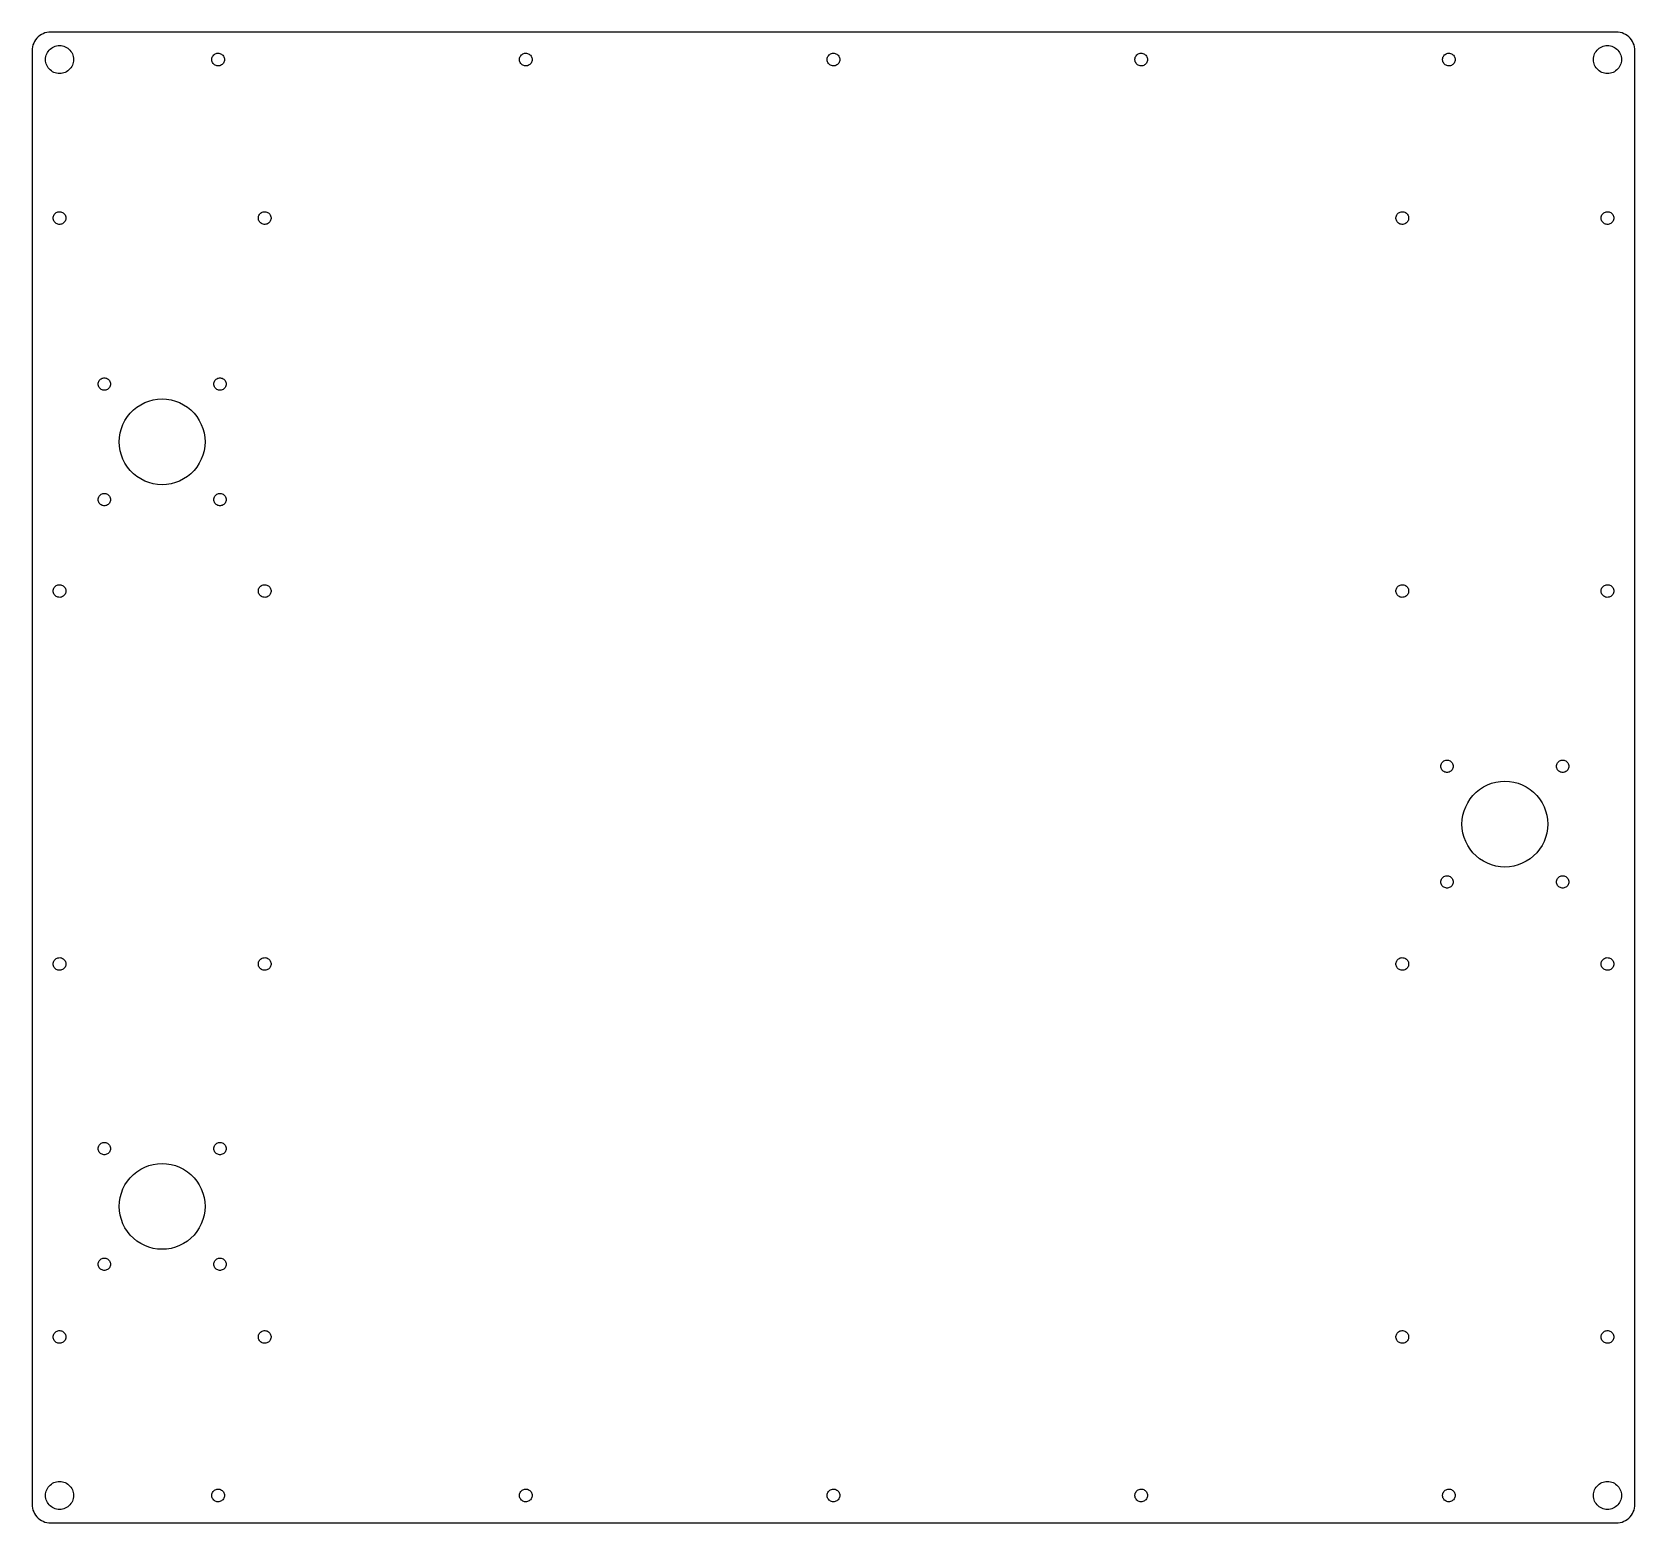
# Model space of a CAD drawing. Header units: metres. Extents: x -215 to 215, y -200 to 200.
import ezdxf

# ---------------------------------------------------------------- set-up
doc = ezdxf.new("R2010")
doc.units = ezdxf.units.M

msp = doc.modelspace()

# ---------------------------------------------------------------- linework, layer by layer
for p, q in [((-213.92, 197.814), (-214.205, 197.375)), ((-213.591, 198.221), (-213.92, 197.814)), ((-213.221, 198.591), (-213.591, 198.221)), ((-212.814, 198.92), (-213.221, 198.591)), ((-212.375, 199.205), (-212.814, 198.92)), ((-211.909, 199.443), (-212.375, 199.205)), ((-211.42, 199.63), (-211.909, 199.443)), ((-210.915, 199.766), (-211.42, 199.63)), ((-210.398, 199.848), (-210.915, 199.766)), ((-209.875, 199.875), (-210.398, 199.848)), ((209.875, 199.875), (-209.875, 199.875)), ((210.398, 199.848), (209.875, 199.875)), ((210.915, 199.766), (210.398, 199.848)), ((211.42, 199.63), (210.915, 199.766)), ((211.909, 199.443), (211.42, 199.63)), ((212.375, 199.205), (211.909, 199.443)), ((212.814, 198.92), (212.375, 199.205)), ((213.221, 198.591), (212.814, 198.92)), ((213.591, 198.221), (213.221, 198.591)), ((213.92, 197.814), (213.591, 198.221)), ((214.205, 197.375), (213.92, 197.814)), ((-214.848, 195.398), (-214.875, 194.875)), ((-214.875, 194.875), (-214.875, -194.875)), ((-214.766, 195.915), (-214.848, 195.398)), ((-214.63, 196.42), (-214.766, 195.915)), ((-214.443, 196.909), (-214.63, 196.42)), ((-214.205, 197.375), (-214.443, 196.909)), ((-211.168, 193.28), (-211.066, 193.659)), ((-211.066, 193.659), (-210.926, 194.025)), ((-210.926, 194.025), (-210.748, 194.375)), ((-210.748, 194.375), (-210.534, 194.704)), ((-210.534, 194.704), (-210.287, 195.009)), ((-210.287, 195.009), (-210.009, 195.287)), ((-210.009, 195.287), (-209.704, 195.534)), ((-209.704, 195.534), (-209.375, 195.748)), ((-209.375, 195.748), (-209.025, 195.926)), ((-209.025, 195.926), (-208.659, 196.066)), ((-208.659, 196.066), (-208.28, 196.168)), ((-208.28, 196.168), (-207.892, 196.229)), ((-207.892, 196.229), (-207.5, 196.25)), ((-207.5, 196.25), (-207.108, 196.229)), ((-207.108, 196.229), (-206.72, 196.168)), ((-206.72, 196.168), (-206.341, 196.066)), ((-206.341, 196.066), (-205.975, 195.926)), ((-205.975, 195.926), (-205.625, 195.748)), ((-205.625, 195.748), (-205.296, 195.534)), ((-205.296, 195.534), (-204.991, 195.287)), ((-204.991, 195.287), (-204.713, 195.009)), ((-204.713, 195.009), (-204.466, 194.704)), ((-204.466, 194.704), (-204.252, 194.375)), ((-204.252, 194.375), (-204.074, 194.025)), ((-204.074, 194.025), (-203.934, 193.659)), ((-203.934, 193.659), (-203.832, 193.28)), ((-166.482, 193.332), (-166.346, 193.539)), ((-166.346, 193.539), (-166.18, 193.724)), ((-166.18, 193.724), (-165.989, 193.883)), ((-165.989, 193.883), (-165.777, 194.012)), ((-165.777, 194.012), (-165.549, 194.109)), ((-165.549, 194.109), (-165.309, 194.172)), ((-165.309, 194.172), (-165.062, 194.199)), ((-165.062, 194.199), (-164.814, 194.19)), ((-164.814, 194.19), (-164.57, 194.145)), ((-164.57, 194.145), (-164.335, 194.065)), ((-164.335, 194.065), (-164.114, 193.951)), ((-164.114, 193.951), (-163.913, 193.807)), ((-163.913, 193.807), (-163.734, 193.634)), ((-163.734, 193.634), (-163.582, 193.438)), ((-163.582, 193.438), (-163.461, 193.222)), ((-83.9825, 193.332), (-83.8455, 193.539)), ((-83.8455, 193.539), (-83.6799, 193.724)), ((-83.6799, 193.724), (-83.4892, 193.883)), ((-83.4892, 193.883), (-83.2773, 194.012)), ((-83.2773, 194.012), (-83.0489, 194.109)), ((-83.0489, 194.109), (-82.8088, 194.172)), ((-82.8088, 194.172), (-82.5621, 194.199)), ((-82.5621, 194.199), (-82.3141, 194.19)), ((-82.3141, 194.19), (-82.07, 194.145)), ((-82.07, 194.145), (-81.8351, 194.065)), ((-81.8351, 194.065), (-81.6144, 193.951)), ((-81.6144, 193.951), (-81.4126, 193.807)), ((-81.4126, 193.807), (-81.2339, 193.634)), ((-81.2339, 193.634), (-81.0822, 193.438)), ((-81.0822, 193.438), (-80.9607, 193.222)), ((-1.48248, 193.332), (-1.34554, 193.539)), ((-1.34554, 193.539), (-1.17992, 193.724)), ((-1.17992, 193.724), (-0.98915, 193.883)), ((-0.98915, 193.883), (-0.7773, 194.012)), ((-0.7773, 194.012), (-0.54889, 194.109)), ((-0.54889, 194.109), (-0.30878, 194.172)), ((-0.30878, 194.172), (-0.06207, 194.199)), ((-0.06207, 194.199), (0.18593, 194.19)), ((0.18593, 194.19), (0.42998, 194.145)), ((0.42998, 194.145), (0.66487, 194.065)), ((0.66487, 194.065), (0.88559, 193.951)), ((0.88559, 193.951), (1.08743, 193.807)), ((1.08743, 193.807), (1.2661, 193.634)), ((1.2661, 193.634), (1.41779, 193.438)), ((1.41779, 193.438), (1.53926, 193.222)), ((81.0175, 193.332), (81.1544, 193.539)), ((81.1544, 193.539), (81.3201, 193.724)), ((81.3201, 193.724), (81.5108, 193.883)), ((81.5108, 193.883), (81.7227, 194.012)), ((81.7227, 194.012), (81.9511, 194.109)), ((81.9511, 194.109), (82.1912, 194.172)), ((82.1912, 194.172), (82.4379, 194.199)), ((82.4379, 194.199), (82.6859, 194.19)), ((82.6859, 194.19), (82.93, 194.145)), ((82.93, 194.145), (83.1649, 194.065)), ((83.1649, 194.065), (83.3856, 193.951)), ((83.3856, 193.951), (83.5874, 193.807)), ((83.5874, 193.807), (83.7661, 193.634)), ((83.7661, 193.634), (83.9178, 193.438)), ((83.9178, 193.438), (84.0393, 193.222)), ((163.518, 193.332), (163.654, 193.539)), ((163.654, 193.539), (163.82, 193.724)), ((163.82, 193.724), (164.011, 193.883)), ((164.011, 193.883), (164.223, 194.012)), ((164.223, 194.012), (164.451, 194.109)), ((164.451, 194.109), (164.691, 194.172)), ((164.691, 194.172), (164.938, 194.199)), ((164.938, 194.199), (165.186, 194.19)), ((165.186, 194.19), (165.43, 194.145)), ((165.43, 194.145), (165.665, 194.065)), ((165.665, 194.065), (165.886, 193.951)), ((165.886, 193.951), (166.087, 193.807)), ((166.087, 193.807), (166.266, 193.634)), ((166.266, 193.634), (166.418, 193.438)), ((166.418, 193.438), (166.539, 193.222)), ((203.832, 193.28), (203.934, 193.659)), ((203.934, 193.659), (204.074, 194.025)), ((204.074, 194.025), (204.252, 194.375)), ((204.252, 194.375), (204.466, 194.704)), ((204.466, 194.704), (204.713, 195.009)), ((204.713, 195.009), (204.991, 195.287)), ((204.991, 195.287), (205.296, 195.534)), ((205.296, 195.534), (205.625, 195.748)), ((205.625, 195.748), (205.975, 195.926)), ((205.975, 195.926), (206.341, 196.066)), ((206.341, 196.066), (206.72, 196.168)), ((206.72, 196.168), (207.108, 196.229)), ((207.108, 196.229), (207.5, 196.25)), ((207.5, 196.25), (207.892, 196.229)), ((207.892, 196.229), (208.28, 196.168)), ((208.28, 196.168), (208.659, 196.066)), ((208.659, 196.066), (209.025, 195.926)), ((209.025, 195.926), (209.375, 195.748)), ((209.375, 195.748), (209.704, 195.534)), ((209.704, 195.534), (210.009, 195.287)), ((210.009, 195.287), (210.287, 195.009)), ((210.287, 195.009), (210.534, 194.704)), ((210.534, 194.704), (210.748, 194.375)), ((210.748, 194.375), (210.926, 194.025)), ((210.926, 194.025), (211.066, 193.659)), ((211.066, 193.659), (211.168, 193.28)), ((214.443, 196.909), (214.205, 197.375)), ((214.63, 196.42), (214.443, 196.909)), ((214.766, 195.915), (214.63, 196.42)), ((214.848, 195.398), (214.766, 195.915)), ((214.875, 194.875), (214.848, 195.398)), ((214.875, -194.875), (214.875, 194.875)), ((-211.25, 192.5), (-211.229, 192.892)), ((-211.229, 192.108), (-211.25, 192.5)), ((-211.229, 192.892), (-211.168, 193.28)), ((-211.168, 191.72), (-211.229, 192.108)), ((-211.066, 191.341), (-211.168, 191.72)), ((-210.926, 190.975), (-211.066, 191.341)), ((-210.748, 190.625), (-210.926, 190.975)), ((-210.534, 190.296), (-210.748, 190.625)), ((-210.287, 189.991), (-210.534, 190.296)), ((-210.009, 189.713), (-210.287, 189.991)), ((-209.704, 189.466), (-210.009, 189.713)), ((-209.375, 189.252), (-209.704, 189.466)), ((-209.025, 189.074), (-209.375, 189.252)), ((-205.625, 189.252), (-205.975, 189.074)), ((-205.296, 189.466), (-205.625, 189.252)), ((-204.991, 189.713), (-205.296, 189.466)), ((-204.713, 189.991), (-204.991, 189.713)), ((-204.466, 190.296), (-204.713, 189.991)), ((-204.252, 190.625), (-204.466, 190.296)), ((-204.074, 190.975), (-204.252, 190.625)), ((-203.934, 191.341), (-204.074, 190.975)), ((-203.832, 191.72), (-203.934, 191.341)), ((-203.832, 193.28), (-203.771, 192.892)), ((-203.771, 192.108), (-203.832, 191.72)), ((-203.771, 192.892), (-203.75, 192.5)), ((-203.75, 192.5), (-203.771, 192.108)), ((-166.695, 192.624), (-166.659, 192.87)), ((-166.695, 192.376), (-166.695, 192.624)), ((-166.659, 192.13), (-166.695, 192.376)), ((-166.659, 192.87), (-166.588, 193.107)), ((-166.588, 191.893), (-166.659, 192.13)), ((-166.588, 193.107), (-166.482, 193.332)), ((-166.482, 191.668), (-166.588, 191.893)), ((-166.346, 191.461), (-166.482, 191.668)), ((-166.18, 191.276), (-166.346, 191.461)), ((-165.989, 191.117), (-166.18, 191.276)), ((-165.777, 190.988), (-165.989, 191.117)), ((-165.549, 190.891), (-165.777, 190.988)), ((-165.309, 190.828), (-165.549, 190.891)), ((-165.062, 190.801), (-165.309, 190.828)), ((-164.814, 190.81), (-165.062, 190.801)), ((-164.57, 190.855), (-164.814, 190.81)), ((-164.335, 190.935), (-164.57, 190.855)), ((-164.114, 191.049), (-164.335, 190.935)), ((-163.913, 191.193), (-164.114, 191.049)), ((-163.734, 191.366), (-163.913, 191.193)), ((-163.582, 191.562), (-163.734, 191.366)), ((-163.461, 191.778), (-163.582, 191.562)), ((-163.461, 193.222), (-163.372, 192.99)), ((-163.372, 192.01), (-163.461, 191.778)), ((-163.372, 192.99), (-163.318, 192.748)), ((-163.318, 192.252), (-163.372, 192.01)), ((-163.318, 192.748), (-163.3, 192.5)), ((-163.3, 192.5), (-163.318, 192.252)), ((-84.1955, 192.624), (-84.1593, 192.87)), ((-84.1955, 192.376), (-84.1955, 192.624)), ((-84.1593, 192.13), (-84.1955, 192.376)), ((-84.1593, 192.87), (-84.0878, 193.107)), ((-84.0878, 191.893), (-84.1593, 192.13)), ((-84.0878, 193.107), (-83.9825, 193.332)), ((-83.9825, 191.668), (-84.0878, 191.893)), ((-83.8455, 191.461), (-83.9825, 191.668)), ((-83.6799, 191.276), (-83.8455, 191.461)), ((-83.4892, 191.117), (-83.6799, 191.276)), ((-83.2773, 190.988), (-83.4892, 191.117)), ((-83.0489, 190.891), (-83.2773, 190.988)), ((-82.8088, 190.828), (-83.0489, 190.891)), ((-82.5621, 190.801), (-82.8088, 190.828)), ((-82.3141, 190.81), (-82.5621, 190.801)), ((-82.07, 190.855), (-82.3141, 190.81)), ((-81.8351, 190.935), (-82.07, 190.855)), ((-81.6144, 191.049), (-81.8351, 190.935)), ((-81.4126, 191.193), (-81.6144, 191.049)), ((-81.2339, 191.366), (-81.4126, 191.193)), ((-81.0822, 191.562), (-81.2339, 191.366)), ((-80.9607, 191.778), (-81.0822, 191.562)), ((-80.9607, 193.222), (-80.8721, 192.99)), ((-80.8721, 192.01), (-80.9607, 191.778)), ((-80.8721, 192.99), (-80.8181, 192.748)), ((-80.8181, 192.252), (-80.8721, 192.01)), ((-80.8181, 192.748), (-80.8, 192.5)), ((-80.8, 192.5), (-80.8181, 192.252)), ((-1.69545, 192.624), (-1.65932, 192.87)), ((-1.69545, 192.376), (-1.69545, 192.624)), ((-1.65932, 192.13), (-1.69545, 192.376)), ((-1.65932, 192.87), (-1.58781, 193.107)), ((-1.58781, 191.893), (-1.65932, 192.13)), ((-1.58781, 193.107), (-1.48248, 193.332)), ((-1.48248, 191.668), (-1.58781, 191.893)), ((-1.34554, 191.461), (-1.48248, 191.668)), ((-1.17992, 191.276), (-1.34554, 191.461)), ((-0.98915, 191.117), (-1.17992, 191.276)), ((-0.7773, 190.988), (-0.98915, 191.117)), ((-0.54889, 190.891), (-0.7773, 190.988)), ((-0.30878, 190.828), (-0.54889, 190.891)), ((-0.06207, 190.801), (-0.30878, 190.828)), ((0.18593, 190.81), (-0.06207, 190.801)), ((0.42998, 190.855), (0.18593, 190.81)), ((0.66487, 190.935), (0.42998, 190.855)), ((0.88559, 191.049), (0.66487, 190.935)), ((1.08743, 191.193), (0.88559, 191.049)), ((1.2661, 191.366), (1.08743, 191.193)), ((1.41779, 191.562), (1.2661, 191.366)), ((1.53926, 191.778), (1.41779, 191.562)), ((1.53926, 193.222), (1.62791, 192.99)), ((1.62791, 192.01), (1.53926, 191.778)), ((1.62791, 192.99), (1.68187, 192.748)), ((1.68187, 192.252), (1.62791, 192.01)), ((1.68187, 192.748), (1.7, 192.5)), ((1.7, 192.5), (1.68187, 192.252)), ((80.8045, 192.624), (80.8407, 192.87)), ((80.8045, 192.376), (80.8045, 192.624)), ((80.8407, 192.13), (80.8045, 192.376)), ((80.8407, 192.87), (80.9122, 193.107)), ((80.9122, 191.893), (80.8407, 192.13)), ((80.9122, 193.107), (81.0175, 193.332)), ((81.0175, 191.668), (80.9122, 191.893)), ((81.1544, 191.461), (81.0175, 191.668)), ((81.3201, 191.276), (81.1544, 191.461)), ((81.5108, 191.117), (81.3201, 191.276)), ((81.7227, 190.988), (81.5108, 191.117)), ((81.9511, 190.891), (81.7227, 190.988)), ((82.1912, 190.828), (81.9511, 190.891)), ((82.4379, 190.801), (82.1912, 190.828)), ((82.6859, 190.81), (82.4379, 190.801)), ((82.93, 190.855), (82.6859, 190.81)), ((83.1649, 190.935), (82.93, 190.855)), ((83.3856, 191.049), (83.1649, 190.935)), ((83.5874, 191.193), (83.3856, 191.049)), ((83.7661, 191.366), (83.5874, 191.193)), ((83.9178, 191.562), (83.7661, 191.366)), ((84.0393, 191.778), (83.9178, 191.562)), ((84.0393, 193.222), (84.1279, 192.99)), ((84.1279, 192.01), (84.0393, 191.778)), ((84.1279, 192.99), (84.1819, 192.748)), ((84.1819, 192.252), (84.1279, 192.01)), ((84.1819, 192.748), (84.2, 192.5)), ((84.2, 192.5), (84.1819, 192.252)), ((163.305, 192.624), (163.341, 192.87)), ((163.305, 192.376), (163.305, 192.624)), ((163.341, 192.13), (163.305, 192.376)), ((163.341, 192.87), (163.412, 193.107)), ((163.412, 191.893), (163.341, 192.13)), ((163.412, 193.107), (163.518, 193.332)), ((163.518, 191.668), (163.412, 191.893)), ((163.654, 191.461), (163.518, 191.668)), ((163.82, 191.276), (163.654, 191.461)), ((164.011, 191.117), (163.82, 191.276)), ((164.223, 190.988), (164.011, 191.117)), ((164.451, 190.891), (164.223, 190.988)), ((164.691, 190.828), (164.451, 190.891)), ((164.938, 190.801), (164.691, 190.828)), ((165.186, 190.81), (164.938, 190.801)), ((165.43, 190.855), (165.186, 190.81)), ((165.665, 190.935), (165.43, 190.855)), ((165.886, 191.049), (165.665, 190.935)), ((166.087, 191.193), (165.886, 191.049)), ((166.266, 191.366), (166.087, 191.193)), ((166.418, 191.562), (166.266, 191.366)), ((166.539, 191.778), (166.418, 191.562)), ((166.539, 193.222), (166.628, 192.99)), ((166.628, 192.01), (166.539, 191.778)), ((166.628, 192.99), (166.682, 192.748)), ((166.682, 192.252), (166.628, 192.01)), ((166.682, 192.748), (166.7, 192.5)), ((166.7, 192.5), (166.682, 192.252)), ((203.75, 192.5), (203.771, 192.892)), ((203.771, 192.108), (203.75, 192.5)), ((203.771, 192.892), (203.832, 193.28)), ((203.832, 191.72), (203.771, 192.108)), ((203.934, 191.341), (203.832, 191.72)), ((204.074, 190.975), (203.934, 191.341)), ((204.252, 190.625), (204.074, 190.975)), ((204.466, 190.296), (204.252, 190.625)), ((204.713, 189.991), (204.466, 190.296)), ((204.991, 189.713), (204.713, 189.991)), ((205.296, 189.466), (204.991, 189.713)), ((205.625, 189.252), (205.296, 189.466)), ((205.975, 189.074), (205.625, 189.252)), ((209.375, 189.252), (209.025, 189.074)), ((209.704, 189.466), (209.375, 189.252)), ((210.009, 189.713), (209.704, 189.466)), ((210.287, 189.991), (210.009, 189.713)), ((210.534, 190.296), (210.287, 189.991)), ((210.748, 190.625), (210.534, 190.296)), ((210.926, 190.975), (210.748, 190.625)), ((211.066, 191.341), (210.926, 190.975)), ((211.168, 191.72), (211.066, 191.341)), ((211.168, 193.28), (211.229, 192.892)), ((211.229, 192.108), (211.168, 191.72)), ((211.229, 192.892), (211.25, 192.5)), ((211.25, 192.5), (211.229, 192.108)), ((-208.659, 188.934), (-209.025, 189.074)), ((-208.28, 188.832), (-208.659, 188.934)), ((-207.892, 188.771), (-208.28, 188.832)), ((-207.5, 188.75), (-207.892, 188.771)), ((-207.108, 188.771), (-207.5, 188.75)), ((-206.72, 188.832), (-207.108, 188.771)), ((-206.341, 188.934), (-206.72, 188.832)), ((-205.975, 189.074), (-206.341, 188.934)), ((206.341, 188.934), (205.975, 189.074)), ((206.72, 188.832), (206.341, 188.934)), ((207.108, 188.771), (206.72, 188.832)), ((207.5, 188.75), (207.108, 188.771)), ((207.892, 188.771), (207.5, 188.75)), ((208.28, 188.832), (207.892, 188.771)), ((208.659, 188.934), (208.28, 188.832)), ((209.025, 189.074), (208.659, 188.934)), ((-209.182, 150.248), (-209.128, 150.49)), ((-209.128, 150.49), (-209.039, 150.722)), ((-209.039, 150.722), (-208.918, 150.938)), ((-208.918, 150.938), (-208.766, 151.134)), ((-208.766, 151.134), (-208.587, 151.307)), ((-208.587, 151.307), (-208.386, 151.451)), ((-208.386, 151.451), (-208.165, 151.565)), ((-208.165, 151.565), (-207.93, 151.645)), ((-207.93, 151.645), (-207.686, 151.69)), ((-207.686, 151.69), (-207.438, 151.699)), ((-207.438, 151.699), (-207.191, 151.672)), ((-207.191, 151.672), (-206.951, 151.609)), ((-206.951, 151.609), (-206.723, 151.512)), ((-206.723, 151.512), (-206.511, 151.383)), ((-206.511, 151.383), (-206.32, 151.224)), ((-206.32, 151.224), (-206.154, 151.039)), ((-206.154, 151.039), (-206.018, 150.832)), ((-206.018, 150.832), (-205.912, 150.607)), ((-205.912, 150.607), (-205.841, 150.37)), ((-154.182, 150.248), (-154.128, 150.49)), ((-154.128, 150.49), (-154.039, 150.722)), ((-154.039, 150.722), (-153.918, 150.938)), ((-153.918, 150.938), (-153.766, 151.134)), ((-153.766, 151.134), (-153.587, 151.307)), ((-153.587, 151.307), (-153.386, 151.451)), ((-153.386, 151.451), (-153.165, 151.565)), ((-153.165, 151.565), (-152.93, 151.645)), ((-152.93, 151.645), (-152.686, 151.69)), ((-152.686, 151.69), (-152.438, 151.699)), ((-152.438, 151.699), (-152.191, 151.672)), ((-152.191, 151.672), (-151.951, 151.609)), ((-151.951, 151.609), (-151.723, 151.512)), ((-151.723, 151.512), (-151.511, 151.383)), ((-151.511, 151.383), (-151.32, 151.224)), ((-151.32, 151.224), (-151.154, 151.039)), ((-151.154, 151.039), (-151.018, 150.832)), ((-151.018, 150.832), (-150.912, 150.607)), ((-150.912, 150.607), (-150.841, 150.37)), ((150.841, 150.37), (150.912, 150.607)), ((150.912, 150.607), (151.018, 150.832)), ((151.018, 150.832), (151.154, 151.039)), ((151.154, 151.039), (151.32, 151.224)), ((151.32, 151.224), (151.511, 151.383)), ((151.511, 151.383), (151.723, 151.512)), ((151.723, 151.512), (151.951, 151.609)), ((151.951, 151.609), (152.191, 151.672)), ((152.191, 151.672), (152.438, 151.699)), ((152.438, 151.699), (152.686, 151.69)), ((152.686, 151.69), (152.93, 151.645)), ((152.93, 151.645), (153.165, 151.565)), ((153.165, 151.565), (153.386, 151.451)), ((153.386, 151.451), (153.587, 151.307)), ((153.587, 151.307), (153.766, 151.134)), ((153.766, 151.134), (153.918, 150.938)), ((153.918, 150.938), (154.039, 150.722)), ((154.039, 150.722), (154.128, 150.49)), ((154.128, 150.49), (154.182, 150.248)), ((205.841, 150.37), (205.912, 150.607)), ((205.912, 150.607), (206.018, 150.832)), ((206.018, 150.832), (206.154, 151.039)), ((206.154, 151.039), (206.32, 151.224)), ((206.32, 151.224), (206.511, 151.383)), ((206.511, 151.383), (206.723, 151.512)), ((206.723, 151.512), (206.951, 151.609)), ((206.951, 151.609), (207.191, 151.672)), ((207.191, 151.672), (207.438, 151.699)), ((207.438, 151.699), (207.686, 151.69)), ((207.686, 151.69), (207.93, 151.645)), ((207.93, 151.645), (208.165, 151.565)), ((208.165, 151.565), (208.386, 151.451)), ((208.386, 151.451), (208.587, 151.307)), ((208.587, 151.307), (208.766, 151.134)), ((208.766, 151.134), (208.918, 150.938)), ((208.918, 150.938), (209.039, 150.722)), ((209.039, 150.722), (209.128, 150.49)), ((209.128, 150.49), (209.182, 150.248)), ((-209.2, 150), (-209.182, 150.248)), ((-209.182, 149.752), (-209.2, 150)), ((-209.128, 149.51), (-209.182, 149.752)), ((-209.039, 149.278), (-209.128, 149.51)), ((-208.918, 149.062), (-209.039, 149.278)), ((-208.766, 148.866), (-208.918, 149.062)), ((-208.587, 148.693), (-208.766, 148.866)), ((-208.386, 148.549), (-208.587, 148.693)), ((-208.165, 148.435), (-208.386, 148.549)), ((-207.93, 148.355), (-208.165, 148.435)), ((-207.686, 148.31), (-207.93, 148.355)), ((-207.438, 148.301), (-207.686, 148.31)), ((-207.191, 148.328), (-207.438, 148.301)), ((-206.951, 148.391), (-207.191, 148.328)), ((-206.723, 148.488), (-206.951, 148.391)), ((-206.511, 148.617), (-206.723, 148.488)), ((-206.32, 148.776), (-206.511, 148.617)), ((-206.154, 148.961), (-206.32, 148.776)), ((-206.018, 149.168), (-206.154, 148.961)), ((-205.912, 149.393), (-206.018, 149.168)), ((-205.841, 149.63), (-205.912, 149.393)), ((-205.841, 150.37), (-205.805, 150.124)), ((-205.805, 149.876), (-205.841, 149.63)), ((-205.805, 150.124), (-205.805, 149.876)), ((-154.2, 150), (-154.182, 150.248)), ((-154.182, 149.752), (-154.2, 150)), ((-154.128, 149.51), (-154.182, 149.752)), ((-154.039, 149.278), (-154.128, 149.51)), ((-153.918, 149.062), (-154.039, 149.278)), ((-153.766, 148.866), (-153.918, 149.062)), ((-153.587, 148.693), (-153.766, 148.866)), ((-153.386, 148.549), (-153.587, 148.693)), ((-153.165, 148.435), (-153.386, 148.549)), ((-152.93, 148.355), (-153.165, 148.435)), ((-152.686, 148.31), (-152.93, 148.355)), ((-152.438, 148.301), (-152.686, 148.31)), ((-152.191, 148.328), (-152.438, 148.301)), ((-151.951, 148.391), (-152.191, 148.328)), ((-151.723, 148.488), (-151.951, 148.391)), ((-151.511, 148.617), (-151.723, 148.488)), ((-151.32, 148.776), (-151.511, 148.617)), ((-151.154, 148.961), (-151.32, 148.776)), ((-151.018, 149.168), (-151.154, 148.961)), ((-150.912, 149.393), (-151.018, 149.168)), ((-150.841, 149.63), (-150.912, 149.393)), ((-150.841, 150.37), (-150.805, 150.124)), ((-150.805, 149.876), (-150.841, 149.63)), ((-150.805, 150.124), (-150.805, 149.876)), ((150.805, 150.124), (150.841, 150.37)), ((150.805, 149.876), (150.805, 150.124)), ((150.841, 149.63), (150.805, 149.876)), ((150.912, 149.393), (150.841, 149.63)), ((151.018, 149.168), (150.912, 149.393)), ((151.154, 148.961), (151.018, 149.168)), ((151.32, 148.776), (151.154, 148.961)), ((151.511, 148.617), (151.32, 148.776)), ((151.723, 148.488), (151.511, 148.617)), ((151.951, 148.391), (151.723, 148.488)), ((152.191, 148.328), (151.951, 148.391)), ((152.438, 148.301), (152.191, 148.328)), ((152.686, 148.31), (152.438, 148.301)), ((152.93, 148.355), (152.686, 148.31)), ((153.165, 148.435), (152.93, 148.355)), ((153.386, 148.549), (153.165, 148.435)), ((153.587, 148.693), (153.386, 148.549)), ((153.766, 148.866), (153.587, 148.693)), ((153.918, 149.062), (153.766, 148.866)), ((154.039, 149.278), (153.918, 149.062)), ((154.128, 149.51), (154.039, 149.278)), ((154.182, 149.752), (154.128, 149.51)), ((154.182, 150.248), (154.2, 150)), ((154.2, 150), (154.182, 149.752)), ((205.805, 150.124), (205.841, 150.37)), ((205.805, 149.876), (205.805, 150.124)), ((205.841, 149.63), (205.805, 149.876)), ((205.912, 149.393), (205.841, 149.63)), ((206.018, 149.168), (205.912, 149.393)), ((206.154, 148.961), (206.018, 149.168)), ((206.32, 148.776), (206.154, 148.961)), ((206.511, 148.617), (206.32, 148.776)), ((206.723, 148.488), (206.511, 148.617)), ((206.951, 148.391), (206.723, 148.488)), ((207.191, 148.328), (206.951, 148.391)), ((207.438, 148.301), (207.191, 148.328)), ((207.686, 148.31), (207.438, 148.301)), ((207.93, 148.355), (207.686, 148.31)), ((208.165, 148.435), (207.93, 148.355)), ((208.386, 148.549), (208.165, 148.435)), ((208.587, 148.693), (208.386, 148.549)), ((208.766, 148.866), (208.587, 148.693)), ((208.918, 149.062), (208.766, 148.866)), ((209.039, 149.278), (208.918, 149.062)), ((209.128, 149.51), (209.039, 149.278)), ((209.182, 149.752), (209.128, 149.51)), ((209.182, 150.248), (209.2, 150)), ((209.2, 150), (209.182, 149.752)), ((-197.15, 105.5), (-197.132, 105.746)), ((-197.132, 105.254), (-197.15, 105.5)), ((-197.132, 105.746), (-197.077, 105.986)), ((-197.077, 105.014), (-197.132, 105.254)), ((-197.077, 105.986), (-196.987, 106.216)), ((-196.987, 104.784), (-197.077, 105.014)), ((-196.987, 106.216), (-196.863, 106.429)), ((-196.863, 104.571), (-196.987, 104.784)), ((-196.863, 106.429), (-196.71, 106.622)), ((-196.71, 104.378), (-196.863, 104.571)), ((-196.71, 106.622), (-196.529, 106.79)), ((-196.529, 104.21), (-196.71, 104.378)), ((-196.529, 106.79), (-196.325, 106.929)), ((-196.325, 104.071), (-196.529, 104.21)), ((-196.325, 106.929), (-196.103, 107.036)), ((-196.103, 103.964), (-196.325, 104.071)), ((-196.103, 107.036), (-195.867, 107.109)), ((-195.867, 103.891), (-196.103, 103.964)), ((-195.867, 107.109), (-195.623, 107.145)), ((-195.623, 103.855), (-195.867, 103.891)), ((-195.623, 107.145), (-195.377, 107.145)), ((-195.377, 103.855), (-195.623, 103.855)), ((-195.377, 107.145), (-195.133, 107.109)), ((-195.133, 103.891), (-195.377, 103.855)), ((-195.133, 107.109), (-194.897, 107.036)), ((-194.897, 103.964), (-195.133, 103.891)), ((-194.897, 107.036), (-194.675, 106.929)), ((-194.675, 104.071), (-194.897, 103.964)), ((-194.675, 106.929), (-194.471, 106.79)), ((-194.471, 104.21), (-194.675, 104.071)), ((-194.471, 106.79), (-194.29, 106.622)), ((-194.29, 104.378), (-194.471, 104.21)), ((-194.29, 106.622), (-194.137, 106.429)), ((-194.137, 104.571), (-194.29, 104.378)), ((-194.137, 106.429), (-194.013, 106.216)), ((-194.013, 104.784), (-194.137, 104.571)), ((-194.013, 106.216), (-193.923, 105.986)), ((-193.923, 105.014), (-194.013, 104.784)), ((-193.923, 105.986), (-193.868, 105.746)), ((-193.868, 105.254), (-193.923, 105.014)), ((-193.868, 105.746), (-193.85, 105.5)), ((-193.85, 105.5), (-193.868, 105.254)), ((-166.15, 105.5), (-166.132, 105.746)), ((-166.132, 105.254), (-166.15, 105.5)), ((-166.132, 105.746), (-166.077, 105.986)), ((-166.077, 105.014), (-166.132, 105.254)), ((-166.077, 105.986), (-165.987, 106.216)), ((-165.987, 104.784), (-166.077, 105.014)), ((-165.987, 106.216), (-165.863, 106.429)), ((-165.863, 104.571), (-165.987, 104.784)), ((-165.863, 106.429), (-165.71, 106.622)), ((-165.71, 104.378), (-165.863, 104.571)), ((-165.71, 106.622), (-165.529, 106.79)), ((-165.529, 104.21), (-165.71, 104.378)), ((-165.529, 106.79), (-165.325, 106.929)), ((-165.325, 104.071), (-165.529, 104.21)), ((-165.325, 106.929), (-165.103, 107.036)), ((-165.103, 103.964), (-165.325, 104.071)), ((-165.103, 107.036), (-164.867, 107.109)), ((-164.867, 103.891), (-165.103, 103.964)), ((-164.867, 107.109), (-164.623, 107.145)), ((-164.623, 103.855), (-164.867, 103.891)), ((-164.623, 107.145), (-164.377, 107.145)), ((-164.377, 103.855), (-164.623, 103.855)), ((-164.377, 107.145), (-164.133, 107.109)), ((-164.133, 103.891), (-164.377, 103.855)), ((-164.133, 107.109), (-163.897, 107.036)), ((-163.897, 103.964), (-164.133, 103.891)), ((-163.897, 107.036), (-163.675, 106.929)), ((-163.675, 104.071), (-163.897, 103.964)), ((-163.675, 106.929), (-163.471, 106.79)), ((-163.471, 104.21), (-163.675, 104.071)), ((-163.471, 106.79), (-163.29, 106.622)), ((-163.29, 104.378), (-163.471, 104.21)), ((-163.29, 106.622), (-163.137, 106.429)), ((-163.137, 104.571), (-163.29, 104.378)), ((-163.137, 106.429), (-163.013, 106.216)), ((-163.013, 104.784), (-163.137, 104.571)), ((-163.013, 106.216), (-162.923, 105.986)), ((-162.923, 105.014), (-163.013, 104.784)), ((-162.923, 105.986), (-162.868, 105.746)), ((-162.868, 105.254), (-162.923, 105.014)), ((-162.868, 105.746), (-162.85, 105.5)), ((-162.85, 105.5), (-162.868, 105.254)), ((-187.695, 98.5462), (-186.76, 99.3037)), ((-186.76, 99.3037), (-185.75, 99.9593)), ((-185.75, 99.9593), (-184.677, 100.506)), ((-184.677, 100.506), (-183.554, 100.937)), ((-183.554, 100.937), (-182.391, 101.249)), ((-182.391, 101.249), (-181.202, 101.437)), ((-181.202, 101.437), (-180, 101.5)), ((-180, 101.5), (-178.798, 101.437)), ((-178.798, 101.437), (-177.609, 101.249)), ((-177.609, 101.249), (-176.446, 100.937)), ((-176.446, 100.937), (-175.323, 100.506)), ((-175.323, 100.506), (-174.25, 99.9593)), ((-174.25, 99.9593), (-173.24, 99.3037)), ((-173.24, 99.3037), (-172.305, 98.5462)), ((-190.937, 93.5537), (-190.506, 94.6775)), ((-190.506, 94.6775), (-189.959, 95.75)), ((-189.959, 95.75), (-189.304, 96.7595)), ((-189.304, 96.7595), (-188.546, 97.695)), ((-188.546, 97.695), (-187.695, 98.5462)), ((-172.305, 98.5462), (-171.454, 97.695)), ((-171.454, 97.695), (-170.696, 96.7595)), ((-170.696, 96.7595), (-170.041, 95.75)), ((-170.041, 95.75), (-169.494, 94.6775)), ((-169.494, 94.6775), (-169.063, 93.5537)), ((-191.5, 90), (-191.437, 91.2021)), ((-191.437, 91.2021), (-191.249, 92.391)), ((-191.249, 92.391), (-190.937, 93.5537)), ((-169.063, 93.5537), (-168.751, 92.391)), ((-168.751, 92.391), (-168.563, 91.2021)), ((-168.563, 91.2021), (-168.5, 90)), ((-191.437, 88.7979), (-191.5, 90)), ((-191.249, 87.609), (-191.437, 88.7979)), ((-190.937, 86.4463), (-191.249, 87.609)), ((-190.506, 85.3225), (-190.937, 86.4463)), ((-169.063, 86.4463), (-169.494, 85.3225)), ((-168.751, 87.609), (-169.063, 86.4463)), ((-168.563, 88.7979), (-168.751, 87.609)), ((-168.5, 90), (-168.563, 88.7979)), ((-189.959, 84.25), (-190.506, 85.3225)), ((-189.304, 83.2405), (-189.959, 84.25)), ((-188.546, 82.305), (-189.304, 83.2405)), ((-187.695, 81.4538), (-188.546, 82.305)), ((-171.454, 82.305), (-172.305, 81.4538)), ((-170.696, 83.2405), (-171.454, 82.305)), ((-170.041, 84.25), (-170.696, 83.2405)), ((-169.494, 85.3225), (-170.041, 84.25)), ((-186.76, 80.6963), (-187.695, 81.4538)), ((-185.75, 80.0407), (-186.76, 80.6963)), ((-184.677, 79.4942), (-185.75, 80.0407)), ((-183.554, 79.0629), (-184.677, 79.4942)), ((-182.391, 78.7513), (-183.554, 79.0629)), ((-181.202, 78.563), (-182.391, 78.7513)), ((-180, 78.5), (-181.202, 78.563)), ((-178.798, 78.563), (-180, 78.5)), ((-177.609, 78.7513), (-178.798, 78.563)), ((-176.446, 79.0629), (-177.609, 78.7513)), ((-175.323, 79.4942), (-176.446, 79.0629)), ((-174.25, 80.0407), (-175.323, 79.4942)), ((-173.24, 80.6963), (-174.25, 80.0407)), ((-172.305, 81.4538), (-173.24, 80.6963)), ((-197.15, 74.5), (-197.132, 74.7459)), ((-197.132, 74.2541), (-197.15, 74.5)), ((-197.132, 74.7459), (-197.077, 74.9863)), ((-197.077, 74.0137), (-197.132, 74.2541)), ((-197.077, 74.9863), (-196.987, 75.2159)), ((-196.987, 73.7841), (-197.077, 74.0137)), ((-196.987, 75.2159), (-196.863, 75.4295)), ((-196.863, 73.5705), (-196.987, 73.7841)), ((-196.863, 75.4295), (-196.71, 75.6223)), ((-196.71, 73.3777), (-196.863, 73.5705)), ((-196.71, 75.6223), (-196.529, 75.79)), ((-196.529, 73.21), (-196.71, 73.3777)), ((-196.529, 75.79), (-196.325, 75.9289)), ((-196.325, 73.0711), (-196.529, 73.21)), ((-196.325, 75.9289), (-196.103, 76.0359)), ((-196.103, 72.9641), (-196.325, 73.0711)), ((-196.103, 76.0359), (-195.867, 76.1086)), ((-195.867, 76.1086), (-195.623, 76.1454)), ((-195.623, 76.1454), (-195.377, 76.1454)), ((-195.377, 76.1454), (-195.133, 76.1086)), ((-195.133, 76.1086), (-194.897, 76.0359)), ((-194.897, 76.0359), (-194.675, 75.9289)), ((-194.675, 73.0711), (-194.897, 72.9641)), ((-194.675, 75.9289), (-194.471, 75.79)), ((-194.471, 73.21), (-194.675, 73.0711)), ((-194.471, 75.79), (-194.29, 75.6223)), ((-194.29, 73.3777), (-194.471, 73.21)), ((-194.29, 75.6223), (-194.137, 75.4295)), ((-194.137, 73.5705), (-194.29, 73.3777)), ((-194.137, 75.4295), (-194.013, 75.2159)), ((-194.013, 73.7841), (-194.137, 73.5705)), ((-194.013, 75.2159), (-193.923, 74.9863)), ((-193.923, 74.0137), (-194.013, 73.7841)), ((-193.923, 74.9863), (-193.868, 74.7459)), ((-193.868, 74.2541), (-193.923, 74.0137)), ((-193.868, 74.7459), (-193.85, 74.5)), ((-193.85, 74.5), (-193.868, 74.2541)), ((-166.15, 74.5), (-166.132, 74.7459)), ((-166.132, 74.2541), (-166.15, 74.5)), ((-166.132, 74.7459), (-166.077, 74.9863)), ((-166.077, 74.0137), (-166.132, 74.2541)), ((-166.077, 74.9863), (-165.987, 75.2159)), ((-165.987, 73.7841), (-166.077, 74.0137)), ((-165.987, 75.2159), (-165.863, 75.4295)), ((-165.863, 73.5705), (-165.987, 73.7841)), ((-165.863, 75.4295), (-165.71, 75.6223)), ((-165.71, 73.3777), (-165.863, 73.5705)), ((-165.71, 75.6223), (-165.529, 75.79)), ((-165.529, 73.21), (-165.71, 73.3777)), ((-165.529, 75.79), (-165.325, 75.9289)), ((-165.325, 73.0711), (-165.529, 73.21)), ((-165.325, 75.9289), (-165.103, 76.0359)), ((-165.103, 72.9641), (-165.325, 73.0711)), ((-165.103, 76.0359), (-164.867, 76.1086)), ((-164.867, 76.1086), (-164.623, 76.1454)), ((-164.623, 76.1454), (-164.377, 76.1454)), ((-164.377, 76.1454), (-164.133, 76.1086)), ((-164.133, 76.1086), (-163.897, 76.0359)), ((-163.897, 76.0359), (-163.675, 75.9289)), ((-163.675, 73.0711), (-163.897, 72.9641)), ((-163.675, 75.9289), (-163.471, 75.79)), ((-163.471, 73.21), (-163.675, 73.0711)), ((-163.471, 75.79), (-163.29, 75.6223)), ((-163.29, 73.3777), (-163.471, 73.21)), ((-163.29, 75.6223), (-163.137, 75.4295)), ((-163.137, 73.5705), (-163.29, 73.3777)), ((-163.137, 75.4295), (-163.013, 75.2159)), ((-163.013, 73.7841), (-163.137, 73.5705)), ((-163.013, 75.2159), (-162.923, 74.9863)), ((-162.923, 74.0137), (-163.013, 73.7841)), ((-162.923, 74.9863), (-162.868, 74.7459)), ((-162.868, 74.2541), (-162.923, 74.0137)), ((-162.868, 74.7459), (-162.85, 74.5)), ((-162.85, 74.5), (-162.868, 74.2541)), ((-195.867, 72.8914), (-196.103, 72.9641)), ((-195.623, 72.8546), (-195.867, 72.8914)), ((-195.377, 72.8546), (-195.623, 72.8546)), ((-195.133, 72.8914), (-195.377, 72.8546)), ((-194.897, 72.9641), (-195.133, 72.8914)), ((-164.867, 72.8914), (-165.103, 72.9641)), ((-164.623, 72.8546), (-164.867, 72.8914)), ((-164.377, 72.8546), (-164.623, 72.8546)), ((-164.133, 72.8914), (-164.377, 72.8546)), ((-163.897, 72.9641), (-164.133, 72.8914)), ((-208.165, 51.5646), (-207.93, 51.6447)), ((-207.93, 51.6447), (-207.686, 51.6898)), ((-207.686, 51.6898), (-207.438, 51.6989)), ((-207.438, 51.6989), (-207.191, 51.6717)), ((-207.191, 51.6717), (-206.951, 51.6089)), ((-206.951, 51.6089), (-206.723, 51.5119)), ((-153.165, 51.5646), (-152.93, 51.6447)), ((-152.93, 51.6447), (-152.686, 51.6898)), ((-152.686, 51.6898), (-152.438, 51.6989)), ((-152.438, 51.6989), (-152.191, 51.6717)), ((-152.191, 51.6717), (-151.951, 51.6089)), ((-151.951, 51.6089), (-151.723, 51.5119)), ((151.723, 51.5119), (151.951, 51.6089)), ((151.951, 51.6089), (152.191, 51.6717)), ((152.191, 51.6717), (152.438, 51.6989)), ((152.438, 51.6989), (152.686, 51.6898)), ((152.686, 51.6898), (152.93, 51.6447)), ((152.93, 51.6447), (153.165, 51.5646)), ((206.723, 51.5119), (206.951, 51.6089)), ((206.951, 51.6089), (207.191, 51.6717)), ((207.191, 51.6717), (207.438, 51.6989)), ((207.438, 51.6989), (207.686, 51.6898)), ((207.686, 51.6898), (207.93, 51.6447)), ((207.93, 51.6447), (208.165, 51.5646)), ((-209.2, 50), (-209.182, 50.2475)), ((-209.182, 49.7525), (-209.2, 50)), ((-209.182, 50.2475), (-209.128, 50.4898)), ((-209.128, 49.5102), (-209.182, 49.7525)), ((-209.128, 50.4898), (-209.039, 50.7216)), ((-209.039, 49.2784), (-209.128, 49.5102)), ((-209.039, 50.7216), (-208.918, 50.938)), ((-208.918, 49.062), (-209.039, 49.2784)), ((-208.918, 50.938), (-208.766, 51.1344)), ((-208.766, 48.8656), (-208.918, 49.062)), ((-208.766, 51.1344), (-208.587, 51.3067)), ((-208.587, 48.6933), (-208.766, 48.8656)), ((-208.587, 51.3067), (-208.386, 51.4511)), ((-208.386, 48.5489), (-208.587, 48.6933)), ((-208.386, 51.4511), (-208.165, 51.5646)), ((-208.165, 48.4354), (-208.386, 48.5489)), ((-207.93, 48.3553), (-208.165, 48.4354)), ((-207.686, 48.3102), (-207.93, 48.3553)), ((-207.438, 48.3011), (-207.686, 48.3102)), ((-207.191, 48.3283), (-207.438, 48.3011)), ((-206.951, 48.3911), (-207.191, 48.3283)), ((-206.723, 48.4881), (-206.951, 48.3911)), ((-206.723, 51.5119), (-206.511, 51.3826)), ((-206.511, 48.6174), (-206.723, 48.4881)), ((-206.511, 51.3826), (-206.32, 51.2238)), ((-206.32, 48.7762), (-206.511, 48.6174)), ((-206.32, 51.2238), (-206.154, 51.039)), ((-206.154, 48.961), (-206.32, 48.7762)), ((-206.154, 51.039), (-206.018, 50.832)), ((-206.018, 49.168), (-206.154, 48.961)), ((-206.018, 50.832), (-205.912, 50.6073)), ((-205.912, 49.3927), (-206.018, 49.168)), ((-205.912, 50.6073), (-205.841, 50.3696)), ((-205.841, 49.6304), (-205.912, 49.3927)), ((-205.841, 50.3696), (-205.805, 50.1241)), ((-205.805, 49.8759), (-205.841, 49.6304)), ((-205.805, 50.1241), (-205.805, 49.8759)), ((-154.2, 50), (-154.182, 50.2475)), ((-154.182, 49.7525), (-154.2, 50)), ((-154.182, 50.2475), (-154.128, 50.4898)), ((-154.128, 49.5102), (-154.182, 49.7525)), ((-154.128, 50.4898), (-154.039, 50.7216)), ((-154.039, 49.2784), (-154.128, 49.5102)), ((-154.039, 50.7216), (-153.918, 50.938)), ((-153.918, 49.062), (-154.039, 49.2784)), ((-153.918, 50.938), (-153.766, 51.1344)), ((-153.766, 48.8656), (-153.918, 49.062)), ((-153.766, 51.1344), (-153.587, 51.3067)), ((-153.587, 48.6933), (-153.766, 48.8656)), ((-153.587, 51.3067), (-153.386, 51.4511)), ((-153.386, 48.5489), (-153.587, 48.6933)), ((-153.386, 51.4511), (-153.165, 51.5646)), ((-153.165, 48.4354), (-153.386, 48.5489)), ((-152.93, 48.3553), (-153.165, 48.4354)), ((-152.686, 48.3102), (-152.93, 48.3553)), ((-152.438, 48.3011), (-152.686, 48.3102)), ((-152.191, 48.3283), (-152.438, 48.3011)), ((-151.951, 48.3911), (-152.191, 48.3283)), ((-151.723, 48.4881), (-151.951, 48.3911)), ((-151.723, 51.5119), (-151.511, 51.3826)), ((-151.511, 48.6174), (-151.723, 48.4881)), ((-151.511, 51.3826), (-151.32, 51.2238)), ((-151.32, 48.7762), (-151.511, 48.6174)), ((-151.32, 51.2238), (-151.154, 51.039)), ((-151.154, 48.961), (-151.32, 48.7762)), ((-151.154, 51.039), (-151.018, 50.832)), ((-151.018, 49.168), (-151.154, 48.961)), ((-151.018, 50.832), (-150.912, 50.6073)), ((-150.912, 49.3927), (-151.018, 49.168)), ((-150.912, 50.6073), (-150.841, 50.3696)), ((-150.841, 49.6304), (-150.912, 49.3927)), ((-150.841, 50.3696), (-150.805, 50.1241)), ((-150.805, 49.8759), (-150.841, 49.6304)), ((-150.805, 50.1241), (-150.805, 49.8759)), ((150.805, 50.1241), (150.841, 50.3696)), ((150.805, 49.8759), (150.805, 50.1241)), ((150.841, 49.6304), (150.805, 49.8759)), ((150.841, 50.3696), (150.912, 50.6073)), ((150.912, 49.3927), (150.841, 49.6304)), ((150.912, 50.6073), (151.018, 50.832)), ((151.018, 49.168), (150.912, 49.3927)), ((151.018, 50.832), (151.154, 51.039)), ((151.154, 48.961), (151.018, 49.168)), ((151.154, 51.039), (151.32, 51.2238)), ((151.32, 48.7762), (151.154, 48.961)), ((151.32, 51.2238), (151.511, 51.3826)), ((151.511, 48.6174), (151.32, 48.7762)), ((151.511, 51.3826), (151.723, 51.5119)), ((151.723, 48.4881), (151.511, 48.6174)), ((151.951, 48.3911), (151.723, 48.4881)), ((152.191, 48.3283), (151.951, 48.3911)), ((152.438, 48.3011), (152.191, 48.3283)), ((152.686, 48.3102), (152.438, 48.3011)), ((152.93, 48.3553), (152.686, 48.3102)), ((153.165, 48.4354), (152.93, 48.3553)), ((153.165, 51.5646), (153.386, 51.4511)), ((153.386, 48.5489), (153.165, 48.4354)), ((153.386, 51.4511), (153.587, 51.3067)), ((153.587, 48.6933), (153.386, 48.5489)), ((153.587, 51.3067), (153.766, 51.1344)), ((153.766, 48.8656), (153.587, 48.6933)), ((153.766, 51.1344), (153.918, 50.938)), ((153.918, 49.062), (153.766, 48.8656)), ((153.918, 50.938), (154.039, 50.7216)), ((154.039, 49.2784), (153.918, 49.062)), ((154.039, 50.7216), (154.128, 50.4898)), ((154.128, 49.5102), (154.039, 49.2784)), ((154.128, 50.4898), (154.182, 50.2475)), ((154.182, 49.7525), (154.128, 49.5102)), ((154.182, 50.2475), (154.2, 50)), ((154.2, 50), (154.182, 49.7525)), ((205.805, 50.1241), (205.841, 50.3696)), ((205.805, 49.8759), (205.805, 50.1241)), ((205.841, 49.6304), (205.805, 49.8759)), ((205.841, 50.3696), (205.912, 50.6073)), ((205.912, 49.3927), (205.841, 49.6304)), ((205.912, 50.6073), (206.018, 50.832)), ((206.018, 49.168), (205.912, 49.3927)), ((206.018, 50.832), (206.154, 51.039)), ((206.154, 48.961), (206.018, 49.168)), ((206.154, 51.039), (206.32, 51.2238)), ((206.32, 48.7762), (206.154, 48.961)), ((206.32, 51.2238), (206.511, 51.3826)), ((206.511, 48.6174), (206.32, 48.7762)), ((206.511, 51.3826), (206.723, 51.5119)), ((206.723, 48.4881), (206.511, 48.6174)), ((206.951, 48.3911), (206.723, 48.4881)), ((207.191, 48.3283), (206.951, 48.3911)), ((207.438, 48.3011), (207.191, 48.3283)), ((207.686, 48.3102), (207.438, 48.3011)), ((207.93, 48.3553), (207.686, 48.3102)), ((208.165, 48.4354), (207.93, 48.3553)), ((208.165, 51.5646), (208.386, 51.4511)), ((208.386, 48.5489), (208.165, 48.4354)), ((208.386, 51.4511), (208.587, 51.3067)), ((208.587, 48.6933), (208.386, 48.5489)), ((208.587, 51.3067), (208.766, 51.1344)), ((208.766, 48.8656), (208.587, 48.6933)), ((208.766, 51.1344), (208.918, 50.938)), ((208.918, 49.062), (208.766, 48.8656)), ((208.918, 50.938), (209.039, 50.7216)), ((209.039, 49.2784), (208.918, 49.062)), ((209.039, 50.7216), (209.128, 50.4898)), ((209.128, 49.5102), (209.039, 49.2784)), ((209.128, 50.4898), (209.182, 50.2475)), ((209.182, 49.7525), (209.128, 49.5102)), ((209.182, 50.2475), (209.2, 50)), ((209.2, 50), (209.182, 49.7525)), ((163.471, 4.29001), (163.675, 4.42894)), ((163.675, 4.42894), (163.897, 4.53593)), ((163.897, 4.53593), (164.133, 4.60863)), ((164.133, 4.60863), (164.377, 4.64539)), ((164.377, 4.64539), (164.623, 4.64539)), ((164.623, 4.64539), (164.867, 4.60863)), ((164.867, 4.60863), (165.103, 4.53593)), ((165.103, 4.53593), (165.325, 4.42894)), ((165.325, 4.42894), (165.529, 4.29001)), ((194.471, 4.29001), (194.675, 4.42894)), ((194.675, 4.42894), (194.897, 4.53593)), ((194.897, 4.53593), (195.133, 4.60863)), ((195.133, 4.60863), (195.377, 4.64539)), ((195.377, 4.64539), (195.623, 4.64539)), ((195.623, 4.64539), (195.867, 4.60863)), ((195.867, 4.60863), (196.103, 4.53593)), ((196.103, 4.53593), (196.325, 4.42894)), ((196.325, 4.42894), (196.529, 4.29001)), ((162.85, 3), (162.868, 3.24591)), ((162.868, 2.75407), (162.85, 3)), ((162.868, 3.24591), (162.923, 3.48634)), ((162.923, 2.51364), (162.868, 2.75407)), ((162.923, 3.48634), (163.013, 3.7159)), ((163.013, 2.28409), (162.923, 2.51364)), ((163.013, 3.7159), (163.137, 3.92947)), ((163.137, 2.07051), (163.013, 2.28409)), ((163.137, 3.92947), (163.29, 4.12228)), ((163.29, 1.8777), (163.137, 2.07051)), ((163.29, 4.12228), (163.471, 4.29001)), ((163.471, 1.70998), (163.29, 1.8777)), ((163.675, 1.57104), (163.471, 1.70998)), ((163.897, 1.46405), (163.675, 1.57104)), ((164.133, 1.39136), (163.897, 1.46405)), ((164.377, 1.3546), (164.133, 1.39136)), ((164.623, 1.3546), (164.377, 1.3546)), ((164.867, 1.39136), (164.623, 1.3546)), ((165.103, 1.46405), (164.867, 1.39136)), ((165.325, 1.57104), (165.103, 1.46405)), ((165.529, 1.70998), (165.325, 1.57104)), ((165.529, 4.29001), (165.71, 4.12228)), ((165.71, 1.8777), (165.529, 1.70998)), ((165.71, 4.12228), (165.863, 3.92947)), ((165.863, 2.07051), (165.71, 1.8777)), ((165.863, 3.92947), (165.987, 3.7159)), ((165.987, 2.28409), (165.863, 2.07051)), ((165.987, 3.7159), (166.077, 3.48634)), ((166.077, 2.51364), (165.987, 2.28409)), ((166.077, 3.48634), (166.132, 3.24591)), ((166.132, 2.75407), (166.077, 2.51364)), ((166.132, 3.24591), (166.15, 3)), ((166.15, 3), (166.132, 2.75407)), ((193.85, 3), (193.868, 3.24591)), ((193.868, 2.75407), (193.85, 3)), ((193.868, 3.24591), (193.923, 3.48634)), ((193.923, 2.51364), (193.868, 2.75407)), ((193.923, 3.48634), (194.013, 3.7159)), ((194.013, 2.28409), (193.923, 2.51364)), ((194.013, 3.7159), (194.137, 3.92947)), ((194.137, 2.07051), (194.013, 2.28409)), ((194.137, 3.92947), (194.29, 4.12228)), ((194.29, 1.8777), (194.137, 2.07051)), ((194.29, 4.12228), (194.471, 4.29001)), ((194.471, 1.70998), (194.29, 1.8777)), ((194.675, 1.57104), (194.471, 1.70998)), ((194.897, 1.46405), (194.675, 1.57104)), ((195.133, 1.39136), (194.897, 1.46405)), ((195.377, 1.3546), (195.133, 1.39136)), ((195.623, 1.3546), (195.377, 1.3546)), ((195.867, 1.39136), (195.623, 1.3546)), ((196.103, 1.46405), (195.867, 1.39136)), ((196.325, 1.57104), (196.103, 1.46405)), ((196.529, 1.70998), (196.325, 1.57104)), ((196.529, 4.29001), (196.71, 4.12228)), ((196.71, 1.8777), (196.529, 1.70998)), ((196.71, 4.12228), (196.863, 3.92947)), ((196.863, 2.07051), (196.71, 1.8777)), ((196.863, 3.92947), (196.987, 3.7159)), ((196.987, 2.28409), (196.863, 2.07051)), ((196.987, 3.7159), (197.077, 3.48634)), ((197.077, 2.51364), (196.987, 2.28409)), ((197.077, 3.48634), (197.132, 3.24591)), ((197.132, 2.75407), (197.077, 2.51364)), ((197.132, 3.24591), (197.15, 3)), ((197.15, 3), (197.132, 2.75407)), ((171.454, -4.80499), (172.305, -3.95383)), ((172.305, -3.95383), (173.24, -3.1963)), ((173.24, -3.1963), (174.25, -2.5407)), ((174.25, -2.5407), (175.323, -1.99422)), ((175.323, -1.99422), (176.446, -1.56285)), ((176.446, -1.56285), (177.609, -1.2513)), ((177.609, -1.2513), (178.798, -1.06299)), ((178.798, -1.06299), (180, -1)), ((180, -1), (181.202, -1.06299)), ((181.202, -1.06299), (182.391, -1.2513)), ((182.391, -1.2513), (183.554, -1.56285)), ((183.554, -1.56285), (184.677, -1.99422)), ((184.677, -1.99422), (185.75, -2.5407)), ((185.75, -2.5407), (186.76, -3.1963)), ((186.76, -3.1963), (187.695, -3.95383)), ((187.695, -3.95383), (188.546, -4.80499)), ((169.063, -8.9463), (169.494, -7.82253)), ((169.494, -7.82253), (170.041, -6.75)), ((170.041, -6.75), (170.696, -5.74046)), ((170.696, -5.74046), (171.454, -4.80499)), ((188.546, -4.80499), (189.304, -5.74046)), ((189.304, -5.74046), (189.959, -6.75)), ((189.959, -6.75), (190.506, -7.82253)), ((190.506, -7.82253), (190.937, -8.9463)), ((168.5, -12.5), (168.563, -11.2979)), ((168.563, -13.7021), (168.5, -12.5)), ((168.563, -11.2979), (168.751, -10.109)), ((168.751, -10.109), (169.063, -8.9463)), ((190.937, -8.9463), (191.249, -10.109)), ((191.249, -10.109), (191.437, -11.2979)), ((191.437, -11.2979), (191.5, -12.5)), ((191.5, -12.5), (191.437, -13.7021)), ((168.751, -14.891), (168.563, -13.7021)), ((169.063, -16.0537), (168.751, -14.891)), ((169.494, -17.1775), (169.063, -16.0537)), ((170.041, -18.25), (169.494, -17.1775)), ((190.506, -17.1775), (189.959, -18.25)), ((190.937, -16.0537), (190.506, -17.1775)), ((191.249, -14.891), (190.937, -16.0537)), ((191.437, -13.7021), (191.249, -14.891)), ((170.696, -19.2595), (170.041, -18.25)), ((171.454, -20.195), (170.696, -19.2595)), ((172.305, -21.0462), (171.454, -20.195)), ((173.24, -21.8037), (172.305, -21.0462)), ((187.695, -21.0462), (186.76, -21.8037)), ((188.546, -20.195), (187.695, -21.0462)), ((189.304, -19.2595), (188.546, -20.195)), ((189.959, -18.25), (189.304, -19.2595)), ((174.25, -22.4593), (173.24, -21.8037)), ((175.323, -23.0058), (174.25, -22.4593)), ((176.446, -23.4371), (175.323, -23.0058)), ((177.609, -23.7487), (176.446, -23.4371)), ((178.798, -23.937), (177.609, -23.7487)), ((180, -24), (178.798, -23.937)), ((181.202, -23.937), (180, -24)), ((182.391, -23.7487), (181.202, -23.937)), ((183.554, -23.4371), (182.391, -23.7487)), ((184.677, -23.0058), (183.554, -23.4371)), ((185.75, -22.4593), (184.677, -23.0058)), ((186.76, -21.8037), (185.75, -22.4593)), ((162.85, -28), (162.868, -27.7541)), ((162.868, -28.2459), (162.85, -28)), ((162.868, -27.7541), (162.923, -27.5136)), ((162.923, -28.4863), (162.868, -28.2459)), ((162.923, -27.5136), (163.013, -27.2841)), ((163.013, -28.7159), (162.923, -28.4863)), ((163.013, -27.2841), (163.137, -27.0705)), ((163.137, -28.9295), (163.013, -28.7159)), ((163.137, -27.0705), (163.29, -26.8777)), ((163.29, -29.1223), (163.137, -28.9295)), ((163.29, -26.8777), (163.471, -26.71)), ((163.471, -29.29), (163.29, -29.1223)), ((163.471, -26.71), (163.675, -26.571)), ((163.675, -29.4289), (163.471, -29.29)), ((163.675, -26.571), (163.897, -26.4641)), ((163.897, -29.5359), (163.675, -29.4289)), ((163.897, -26.4641), (164.133, -26.3914)), ((164.133, -29.6086), (163.897, -29.5359)), ((164.133, -26.3914), (164.377, -26.3546)), ((164.377, -29.6454), (164.133, -29.6086)), ((164.377, -26.3546), (164.623, -26.3546)), ((164.623, -29.6454), (164.377, -29.6454)), ((164.623, -26.3546), (164.867, -26.3914)), ((164.867, -29.6086), (164.623, -29.6454)), ((164.867, -26.3914), (165.103, -26.4641)), ((165.103, -29.5359), (164.867, -29.6086)), ((165.103, -26.4641), (165.325, -26.571)), ((165.325, -29.4289), (165.103, -29.5359)), ((165.325, -26.571), (165.529, -26.71)), ((165.529, -29.29), (165.325, -29.4289)), ((165.529, -26.71), (165.71, -26.8777)), ((165.71, -29.1223), (165.529, -29.29)), ((165.71, -26.8777), (165.863, -27.0705)), ((165.863, -28.9295), (165.71, -29.1223)), ((165.863, -27.0705), (165.987, -27.2841)), ((165.987, -28.7159), (165.863, -28.9295)), ((165.987, -27.2841), (166.077, -27.5136)), ((166.077, -28.4863), (165.987, -28.7159)), ((166.077, -27.5136), (166.132, -27.7541)), ((166.132, -28.2459), (166.077, -28.4863)), ((166.132, -27.7541), (166.15, -28)), ((166.15, -28), (166.132, -28.2459)), ((193.85, -28), (193.868, -27.7541)), ((193.868, -28.2459), (193.85, -28)), ((193.868, -27.7541), (193.923, -27.5136)), ((193.923, -28.4863), (193.868, -28.2459)), ((193.923, -27.5136), (194.013, -27.2841)), ((194.013, -28.7159), (193.923, -28.4863)), ((194.013, -27.2841), (194.137, -27.0705)), ((194.137, -28.9295), (194.013, -28.7159)), ((194.137, -27.0705), (194.29, -26.8777)), ((194.29, -29.1223), (194.137, -28.9295)), ((194.29, -26.8777), (194.471, -26.71)), ((194.471, -29.29), (194.29, -29.1223)), ((194.471, -26.71), (194.675, -26.571)), ((194.675, -29.4289), (194.471, -29.29)), ((194.675, -26.571), (194.897, -26.4641)), ((194.897, -29.5359), (194.675, -29.4289)), ((194.897, -26.4641), (195.133, -26.3914)), ((195.133, -29.6086), (194.897, -29.5359)), ((195.133, -26.3914), (195.377, -26.3546)), ((195.377, -29.6454), (195.133, -29.6086)), ((195.377, -26.3546), (195.623, -26.3546)), ((195.623, -29.6454), (195.377, -29.6454)), ((195.623, -26.3546), (195.867, -26.3914)), ((195.867, -29.6086), (195.623, -29.6454)), ((195.867, -26.3914), (196.103, -26.4641)), ((196.103, -29.5359), (195.867, -29.6086)), ((196.103, -26.4641), (196.325, -26.571)), ((196.325, -29.4289), (196.103, -29.5359)), ((196.325, -26.571), (196.529, -26.71)), ((196.529, -29.29), (196.325, -29.4289)), ((196.529, -26.71), (196.71, -26.8777)), ((196.71, -29.1223), (196.529, -29.29)), ((196.71, -26.8777), (196.863, -27.0705)), ((196.863, -28.9295), (196.71, -29.1223)), ((196.863, -27.0705), (196.987, -27.2841)), ((196.987, -28.7159), (196.863, -28.9295)), ((196.987, -27.2841), (197.077, -27.5136)), ((197.077, -28.4863), (196.987, -28.7159)), ((197.077, -27.5136), (197.132, -27.7541)), ((197.132, -28.2459), (197.077, -28.4863)), ((197.132, -27.7541), (197.15, -28)), ((197.15, -28), (197.132, -28.2459)), ((-209.2, -50), (-209.182, -49.7525)), ((-209.182, -50.2475), (-209.2, -50)), ((-209.182, -49.7525), (-209.128, -49.5102)), ((-209.128, -50.4898), (-209.182, -50.2475)), ((-209.128, -49.5102), (-209.039, -49.2784)), ((-209.039, -50.7216), (-209.128, -50.4898)), ((-209.039, -49.2784), (-208.918, -49.062)), ((-208.918, -50.938), (-209.039, -50.7216)), ((-208.918, -49.062), (-208.766, -48.8656)), ((-208.766, -51.1344), (-208.918, -50.938)), ((-208.766, -48.8656), (-208.587, -48.6933)), ((-208.587, -51.3067), (-208.766, -51.1344)), ((-208.587, -48.6933), (-208.386, -48.5489)), ((-208.386, -51.4511), (-208.587, -51.3067)), ((-208.386, -48.5489), (-208.165, -48.4354)), ((-208.165, -51.5646), (-208.386, -51.4511)), ((-208.165, -48.4354), (-207.93, -48.3553)), ((-207.93, -51.6447), (-208.165, -51.5646)), ((-207.93, -48.3553), (-207.686, -48.3102)), ((-207.686, -48.3102), (-207.438, -48.3011)), ((-207.438, -48.3011), (-207.191, -48.3283)), ((-207.191, -48.3283), (-206.951, -48.3911)), ((-206.951, -48.3911), (-206.723, -48.4881)), ((-206.723, -51.5119), (-206.951, -51.6089)), ((-206.723, -48.4881), (-206.511, -48.6174)), ((-206.511, -51.3826), (-206.723, -51.5119)), ((-206.511, -48.6174), (-206.32, -48.7762)), ((-206.32, -51.2238), (-206.511, -51.3826)), ((-206.32, -48.7762), (-206.154, -48.961)), ((-206.154, -51.039), (-206.32, -51.2238)), ((-206.154, -48.961), (-206.018, -49.168)), ((-206.018, -50.832), (-206.154, -51.039)), ((-206.018, -49.168), (-205.912, -49.3927)), ((-205.912, -50.6073), (-206.018, -50.832)), ((-205.912, -49.3927), (-205.841, -49.6304)), ((-205.841, -50.3696), (-205.912, -50.6073)), ((-205.841, -49.6304), (-205.805, -49.8759)), ((-205.805, -50.1241), (-205.841, -50.3696)), ((-205.805, -49.8759), (-205.805, -50.1241)), ((-154.2, -50), (-154.182, -49.7525)), ((-154.182, -50.2475), (-154.2, -50)), ((-154.182, -49.7525), (-154.128, -49.5102)), ((-154.128, -50.4898), (-154.182, -50.2475)), ((-154.128, -49.5102), (-154.039, -49.2784)), ((-154.039, -50.7216), (-154.128, -50.4898)), ((-154.039, -49.2784), (-153.918, -49.062)), ((-153.918, -50.938), (-154.039, -50.7216)), ((-153.918, -49.062), (-153.766, -48.8656)), ((-153.766, -51.1344), (-153.918, -50.938)), ((-153.766, -48.8656), (-153.587, -48.6933)), ((-153.587, -51.3067), (-153.766, -51.1344)), ((-153.587, -48.6933), (-153.386, -48.5489)), ((-153.386, -51.4511), (-153.587, -51.3067)), ((-153.386, -48.5489), (-153.165, -48.4354)), ((-153.165, -51.5646), (-153.386, -51.4511)), ((-153.165, -48.4354), (-152.93, -48.3553)), ((-152.93, -51.6447), (-153.165, -51.5646)), ((-152.93, -48.3553), (-152.686, -48.3102)), ((-152.686, -48.3102), (-152.438, -48.3011)), ((-152.438, -48.3011), (-152.191, -48.3283)), ((-152.191, -48.3283), (-151.951, -48.3911)), ((-151.951, -48.3911), (-151.723, -48.4881)), ((-151.723, -51.5119), (-151.951, -51.6089)), ((-151.723, -48.4881), (-151.511, -48.6174)), ((-151.511, -51.3826), (-151.723, -51.5119)), ((-151.511, -48.6174), (-151.32, -48.7762)), ((-151.32, -51.2238), (-151.511, -51.3826)), ((-151.32, -48.7762), (-151.154, -48.961)), ((-151.154, -51.039), (-151.32, -51.2238)), ((-151.154, -48.961), (-151.018, -49.168)), ((-151.018, -50.832), (-151.154, -51.039)), ((-151.018, -49.168), (-150.912, -49.3927)), ((-150.912, -50.6073), (-151.018, -50.832)), ((-150.912, -49.3927), (-150.841, -49.6304)), ((-150.841, -50.3696), (-150.912, -50.6073)), ((-150.841, -49.6304), (-150.805, -49.8759)), ((-150.805, -50.1241), (-150.841, -50.3696)), ((-150.805, -49.8759), (-150.805, -50.1241)), ((150.805, -49.8759), (150.841, -49.6304)), ((150.805, -50.1241), (150.805, -49.8759)), ((150.841, -50.3696), (150.805, -50.1241)), ((150.841, -49.6304), (150.912, -49.3927)), ((150.912, -50.6073), (150.841, -50.3696)), ((150.912, -49.3927), (151.018, -49.168)), ((151.018, -50.832), (150.912, -50.6073)), ((151.018, -49.168), (151.154, -48.961)), ((151.154, -51.039), (151.018, -50.832)), ((151.154, -48.961), (151.32, -48.7762)), ((151.32, -51.2238), (151.154, -51.039)), ((151.32, -48.7762), (151.511, -48.6174)), ((151.511, -51.3826), (151.32, -51.2238)), ((151.511, -48.6174), (151.723, -48.4881)), ((151.723, -51.5119), (151.511, -51.3826)), ((151.723, -48.4881), (151.951, -48.3911)), ((151.951, -51.6089), (151.723, -51.5119)), ((151.951, -48.3911), (152.191, -48.3283)), ((152.191, -48.3283), (152.438, -48.3011)), ((152.438, -48.3011), (152.686, -48.3102)), ((152.686, -48.3102), (152.93, -48.3553)), ((152.93, -48.3553), (153.165, -48.4354)), ((153.165, -51.5646), (152.93, -51.6447)), ((153.165, -48.4354), (153.386, -48.5489)), ((153.386, -51.4511), (153.165, -51.5646)), ((153.386, -48.5489), (153.587, -48.6933)), ((153.587, -51.3067), (153.386, -51.4511)), ((153.587, -48.6933), (153.766, -48.8656)), ((153.766, -51.1344), (153.587, -51.3067)), ((153.766, -48.8656), (153.918, -49.062)), ((153.918, -50.938), (153.766, -51.1344)), ((153.918, -49.062), (154.039, -49.2784)), ((154.039, -50.7216), (153.918, -50.938)), ((154.039, -49.2784), (154.128, -49.5102)), ((154.128, -50.4898), (154.039, -50.7216)), ((154.128, -49.5102), (154.182, -49.7525)), ((154.182, -50.2475), (154.128, -50.4898)), ((154.182, -49.7525), (154.2, -50)), ((154.2, -50), (154.182, -50.2475)), ((205.805, -49.8759), (205.841, -49.6304)), ((205.805, -50.1241), (205.805, -49.8759)), ((205.841, -50.3696), (205.805, -50.1241)), ((205.841, -49.6304), (205.912, -49.3927)), ((205.912, -50.6073), (205.841, -50.3696)), ((205.912, -49.3927), (206.018, -49.168)), ((206.018, -50.832), (205.912, -50.6073)), ((206.018, -49.168), (206.154, -48.961)), ((206.154, -51.039), (206.018, -50.832)), ((206.154, -48.961), (206.32, -48.7762)), ((206.32, -51.2238), (206.154, -51.039)), ((206.32, -48.7762), (206.511, -48.6174)), ((206.511, -51.3826), (206.32, -51.2238)), ((206.511, -48.6174), (206.723, -48.4881)), ((206.723, -51.5119), (206.511, -51.3826)), ((206.723, -48.4881), (206.951, -48.3911)), ((206.951, -51.6089), (206.723, -51.5119)), ((206.951, -48.3911), (207.191, -48.3283)), ((207.191, -48.3283), (207.438, -48.3011)), ((207.438, -48.3011), (207.686, -48.3102)), ((207.686, -48.3102), (207.93, -48.3553)), ((207.93, -48.3553), (208.165, -48.4354)), ((208.165, -51.5646), (207.93, -51.6447)), ((208.165, -48.4354), (208.386, -48.5489)), ((208.386, -51.4511), (208.165, -51.5646)), ((208.386, -48.5489), (208.587, -48.6933)), ((208.587, -51.3067), (208.386, -51.4511)), ((208.587, -48.6933), (208.766, -48.8656)), ((208.766, -51.1344), (208.587, -51.3067)), ((208.766, -48.8656), (208.918, -49.062)), ((208.918, -50.938), (208.766, -51.1344)), ((208.918, -49.062), (209.039, -49.2784)), ((209.039, -50.7216), (208.918, -50.938)), ((209.039, -49.2784), (209.128, -49.5102)), ((209.128, -50.4898), (209.039, -50.7216)), ((209.128, -49.5102), (209.182, -49.7525)), ((209.182, -50.2475), (209.128, -50.4898)), ((209.182, -49.7525), (209.2, -50)), ((209.2, -50), (209.182, -50.2475)), ((-207.686, -51.6898), (-207.93, -51.6447)), ((-207.438, -51.6989), (-207.686, -51.6898)), ((-207.191, -51.6717), (-207.438, -51.6989)), ((-206.951, -51.6089), (-207.191, -51.6717)), ((-152.686, -51.6898), (-152.93, -51.6447)), ((-152.438, -51.6989), (-152.686, -51.6898)), ((-152.191, -51.6717), (-152.438, -51.6989)), ((-151.951, -51.6089), (-152.191, -51.6717)), ((152.191, -51.6717), (151.951, -51.6089)), ((152.438, -51.6989), (152.191, -51.6717)), ((152.686, -51.6898), (152.438, -51.6989)), ((152.93, -51.6447), (152.686, -51.6898)), ((207.191, -51.6717), (206.951, -51.6089)), ((207.438, -51.6989), (207.191, -51.6717)), ((207.686, -51.6898), (207.438, -51.6989)), ((207.93, -51.6447), (207.686, -51.6898)), ((-197.077, -99.0137), (-196.987, -98.7841)), ((-196.987, -98.7841), (-196.863, -98.5705)), ((-196.863, -98.5705), (-196.71, -98.3777)), ((-196.71, -98.3777), (-196.529, -98.21)), ((-196.529, -98.21), (-196.325, -98.0711)), ((-196.325, -98.0711), (-196.103, -97.9641)), ((-196.103, -97.9641), (-195.867, -97.8914)), ((-195.867, -97.8914), (-195.623, -97.8546)), ((-195.623, -97.8546), (-195.377, -97.8546)), ((-195.377, -97.8546), (-195.133, -97.8914)), ((-195.133, -97.8914), (-194.897, -97.9641)), ((-194.897, -97.9641), (-194.675, -98.0711)), ((-194.675, -98.0711), (-194.471, -98.21)), ((-194.471, -98.21), (-194.29, -98.3777)), ((-194.29, -98.3777), (-194.137, -98.5705)), ((-194.137, -98.5705), (-194.013, -98.7841)), ((-194.013, -98.7841), (-193.923, -99.0137)), ((-166.077, -99.0137), (-165.987, -98.7841)), ((-165.987, -98.7841), (-165.863, -98.5705)), ((-165.863, -98.5705), (-165.71, -98.3777)), ((-165.71, -98.3777), (-165.529, -98.21)), ((-165.529, -98.21), (-165.325, -98.0711)), ((-165.325, -98.0711), (-165.103, -97.9641)), ((-165.103, -97.9641), (-164.867, -97.8914)), ((-164.867, -97.8914), (-164.623, -97.8546)), ((-164.623, -97.8546), (-164.377, -97.8546)), ((-164.377, -97.8546), (-164.133, -97.8914)), ((-164.133, -97.8914), (-163.897, -97.9641)), ((-163.897, -97.9641), (-163.675, -98.0711)), ((-163.675, -98.0711), (-163.471, -98.21)), ((-163.471, -98.21), (-163.29, -98.3777)), ((-163.29, -98.3777), (-163.137, -98.5705)), ((-163.137, -98.5705), (-163.013, -98.7841)), ((-163.013, -98.7841), (-162.923, -99.0137)), ((-197.15, -99.5), (-197.132, -99.2541)), ((-197.132, -99.7459), (-197.15, -99.5)), ((-197.132, -99.2541), (-197.077, -99.0137)), ((-197.077, -99.9863), (-197.132, -99.7459)), ((-196.987, -100.216), (-197.077, -99.9863)), ((-196.863, -100.429), (-196.987, -100.216)), ((-196.71, -100.622), (-196.863, -100.429)), ((-196.529, -100.79), (-196.71, -100.622)), ((-196.325, -100.929), (-196.529, -100.79)), ((-196.103, -101.036), (-196.325, -100.929)), ((-195.867, -101.109), (-196.103, -101.036)), ((-195.623, -101.145), (-195.867, -101.109)), ((-195.377, -101.145), (-195.623, -101.145)), ((-195.133, -101.109), (-195.377, -101.145)), ((-194.897, -101.036), (-195.133, -101.109)), ((-194.675, -100.929), (-194.897, -101.036)), ((-194.471, -100.79), (-194.675, -100.929)), ((-194.29, -100.622), (-194.471, -100.79)), ((-194.137, -100.429), (-194.29, -100.622)), ((-194.013, -100.216), (-194.137, -100.429)), ((-193.923, -99.9863), (-194.013, -100.216)), ((-193.923, -99.0137), (-193.868, -99.2541)), ((-193.868, -99.7459), (-193.923, -99.9863)), ((-193.868, -99.2541), (-193.85, -99.5)), ((-193.85, -99.5), (-193.868, -99.7459)), ((-166.15, -99.5), (-166.132, -99.2541)), ((-166.132, -99.7459), (-166.15, -99.5)), ((-166.132, -99.2541), (-166.077, -99.0137)), ((-166.077, -99.9863), (-166.132, -99.7459)), ((-165.987, -100.216), (-166.077, -99.9863)), ((-165.863, -100.429), (-165.987, -100.216)), ((-165.71, -100.622), (-165.863, -100.429)), ((-165.529, -100.79), (-165.71, -100.622)), ((-165.325, -100.929), (-165.529, -100.79)), ((-165.103, -101.036), (-165.325, -100.929)), ((-164.867, -101.109), (-165.103, -101.036)), ((-164.623, -101.145), (-164.867, -101.109)), ((-164.377, -101.145), (-164.623, -101.145)), ((-164.133, -101.109), (-164.377, -101.145)), ((-163.897, -101.036), (-164.133, -101.109)), ((-163.675, -100.929), (-163.897, -101.036)), ((-163.471, -100.79), (-163.675, -100.929)), ((-163.29, -100.622), (-163.471, -100.79)), ((-163.137, -100.429), (-163.29, -100.622)), ((-163.013, -100.216), (-163.137, -100.429)), ((-162.923, -99.9863), (-163.013, -100.216)), ((-162.923, -99.0137), (-162.868, -99.2541)), ((-162.868, -99.7459), (-162.923, -99.9863)), ((-162.868, -99.2541), (-162.85, -99.5)), ((-162.85, -99.5), (-162.868, -99.7459)), ((-189.304, -108.24), (-188.546, -107.305)), ((-188.546, -107.305), (-187.695, -106.454)), ((-187.695, -106.454), (-186.76, -105.696)), ((-186.76, -105.696), (-185.75, -105.041)), ((-185.75, -105.041), (-184.677, -104.494)), ((-184.677, -104.494), (-183.554, -104.063)), ((-183.554, -104.063), (-182.391, -103.751)), ((-182.391, -103.751), (-181.202, -103.563)), ((-181.202, -103.563), (-180, -103.5)), ((-180, -103.5), (-178.798, -103.563)), ((-178.798, -103.563), (-177.609, -103.751)), ((-177.609, -103.751), (-176.446, -104.063)), ((-176.446, -104.063), (-175.323, -104.494)), ((-175.323, -104.494), (-174.25, -105.041)), ((-174.25, -105.041), (-173.24, -105.696)), ((-173.24, -105.696), (-172.305, -106.454)), ((-172.305, -106.454), (-171.454, -107.305)), ((-171.454, -107.305), (-170.696, -108.24)), ((-191.249, -112.609), (-190.937, -111.446)), ((-190.937, -111.446), (-190.506, -110.323)), ((-190.506, -110.323), (-189.959, -109.25)), ((-189.959, -109.25), (-189.304, -108.24)), ((-170.696, -108.24), (-170.041, -109.25)), ((-170.041, -109.25), (-169.494, -110.323)), ((-169.494, -110.323), (-169.063, -111.446)), ((-169.063, -111.446), (-168.751, -112.609)), ((-191.5, -115), (-191.437, -113.798)), ((-191.437, -116.202), (-191.5, -115)), ((-191.437, -113.798), (-191.249, -112.609)), ((-168.751, -112.609), (-168.563, -113.798)), ((-168.563, -113.798), (-168.5, -115)), ((-168.5, -115), (-168.563, -116.202)), ((-191.249, -117.391), (-191.437, -116.202)), ((-190.937, -118.554), (-191.249, -117.391)), ((-190.506, -119.677), (-190.937, -118.554)), ((-189.959, -120.75), (-190.506, -119.677)), ((-169.494, -119.677), (-170.041, -120.75)), ((-169.063, -118.554), (-169.494, -119.677)), ((-168.751, -117.391), (-169.063, -118.554)), ((-168.563, -116.202), (-168.751, -117.391)), ((-189.304, -121.76), (-189.959, -120.75)), ((-188.546, -122.695), (-189.304, -121.76)), ((-187.695, -123.546), (-188.546, -122.695)), ((-186.76, -124.304), (-187.695, -123.546)), ((-185.75, -124.959), (-186.76, -124.304)), ((-173.24, -124.304), (-174.25, -124.959)), ((-172.305, -123.546), (-173.24, -124.304)), ((-171.454, -122.695), (-172.305, -123.546)), ((-170.696, -121.76), (-171.454, -122.695)), ((-170.041, -120.75), (-170.696, -121.76)), ((-196.103, -128.964), (-195.867, -128.891)), ((-195.867, -128.891), (-195.623, -128.855)), ((-195.623, -128.855), (-195.377, -128.855)), ((-195.377, -128.855), (-195.133, -128.891)), ((-195.133, -128.891), (-194.897, -128.964)), ((-184.677, -125.506), (-185.75, -124.959)), ((-183.554, -125.937), (-184.677, -125.506)), ((-182.391, -126.249), (-183.554, -125.937)), ((-181.202, -126.437), (-182.391, -126.249)), ((-180, -126.5), (-181.202, -126.437)), ((-178.798, -126.437), (-180, -126.5)), ((-177.609, -126.249), (-178.798, -126.437)), ((-176.446, -125.937), (-177.609, -126.249)), ((-175.323, -125.506), (-176.446, -125.937)), ((-174.25, -124.959), (-175.323, -125.506)), ((-165.103, -128.964), (-164.867, -128.891)), ((-164.867, -128.891), (-164.623, -128.855)), ((-164.623, -128.855), (-164.377, -128.855)), ((-164.377, -128.855), (-164.133, -128.891)), ((-164.133, -128.891), (-163.897, -128.964)), ((-197.15, -130.5), (-197.132, -130.254)), ((-197.132, -130.746), (-197.15, -130.5)), ((-197.132, -130.254), (-197.077, -130.014)), ((-197.077, -130.986), (-197.132, -130.746)), ((-197.077, -130.014), (-196.987, -129.784)), ((-196.987, -131.216), (-197.077, -130.986)), ((-196.987, -129.784), (-196.863, -129.571)), ((-196.863, -131.429), (-196.987, -131.216)), ((-196.863, -129.571), (-196.71, -129.378)), ((-196.71, -131.622), (-196.863, -131.429)), ((-196.71, -129.378), (-196.529, -129.21)), ((-196.529, -131.79), (-196.71, -131.622)), ((-196.529, -129.21), (-196.325, -129.071)), ((-196.325, -131.929), (-196.529, -131.79)), ((-196.325, -129.071), (-196.103, -128.964)), ((-196.103, -132.036), (-196.325, -131.929)), ((-195.867, -132.109), (-196.103, -132.036)), ((-195.623, -132.145), (-195.867, -132.109)), ((-195.377, -132.145), (-195.623, -132.145)), ((-195.133, -132.109), (-195.377, -132.145)), ((-194.897, -132.036), (-195.133, -132.109)), ((-194.897, -128.964), (-194.675, -129.071)), ((-194.675, -131.929), (-194.897, -132.036)), ((-194.675, -129.071), (-194.471, -129.21)), ((-194.471, -131.79), (-194.675, -131.929)), ((-194.471, -129.21), (-194.29, -129.378)), ((-194.29, -131.622), (-194.471, -131.79)), ((-194.29, -129.378), (-194.137, -129.571)), ((-194.137, -131.429), (-194.29, -131.622)), ((-194.137, -129.571), (-194.013, -129.784)), ((-194.013, -131.216), (-194.137, -131.429)), ((-194.013, -129.784), (-193.923, -130.014)), ((-193.923, -130.986), (-194.013, -131.216)), ((-193.923, -130.014), (-193.868, -130.254)), ((-193.868, -130.746), (-193.923, -130.986)), ((-193.868, -130.254), (-193.85, -130.5)), ((-193.85, -130.5), (-193.868, -130.746)), ((-166.15, -130.5), (-166.132, -130.254)), ((-166.132, -130.746), (-166.15, -130.5)), ((-166.132, -130.254), (-166.077, -130.014)), ((-166.077, -130.986), (-166.132, -130.746)), ((-166.077, -130.014), (-165.987, -129.784)), ((-165.987, -131.216), (-166.077, -130.986)), ((-165.987, -129.784), (-165.863, -129.571)), ((-165.863, -131.429), (-165.987, -131.216)), ((-165.863, -129.571), (-165.71, -129.378)), ((-165.71, -131.622), (-165.863, -131.429)), ((-165.71, -129.378), (-165.529, -129.21)), ((-165.529, -131.79), (-165.71, -131.622)), ((-165.529, -129.21), (-165.325, -129.071)), ((-165.325, -131.929), (-165.529, -131.79)), ((-165.325, -129.071), (-165.103, -128.964)), ((-165.103, -132.036), (-165.325, -131.929)), ((-164.867, -132.109), (-165.103, -132.036)), ((-164.623, -132.145), (-164.867, -132.109)), ((-164.377, -132.145), (-164.623, -132.145)), ((-164.133, -132.109), (-164.377, -132.145)), ((-163.897, -132.036), (-164.133, -132.109)), ((-163.897, -128.964), (-163.675, -129.071)), ((-163.675, -131.929), (-163.897, -132.036)), ((-163.675, -129.071), (-163.471, -129.21)), ((-163.471, -131.79), (-163.675, -131.929)), ((-163.471, -129.21), (-163.29, -129.378)), ((-163.29, -131.622), (-163.471, -131.79)), ((-163.29, -129.378), (-163.137, -129.571)), ((-163.137, -131.429), (-163.29, -131.622)), ((-163.137, -129.571), (-163.013, -129.784)), ((-163.013, -131.216), (-163.137, -131.429)), ((-163.013, -129.784), (-162.923, -130.014)), ((-162.923, -130.986), (-163.013, -131.216)), ((-162.923, -130.014), (-162.868, -130.254)), ((-162.868, -130.746), (-162.923, -130.986)), ((-162.868, -130.254), (-162.85, -130.5)), ((-162.85, -130.5), (-162.868, -130.746)), ((-209.2, -150), (-209.182, -149.752)), ((-209.182, -150.248), (-209.2, -150)), ((-209.182, -149.752), (-209.128, -149.51)), ((-209.128, -150.49), (-209.182, -150.248)), ((-209.128, -149.51), (-209.039, -149.278)), ((-209.039, -149.278), (-208.918, -149.062)), ((-208.918, -149.062), (-208.766, -148.866)), ((-208.766, -148.866), (-208.587, -148.693)), ((-208.587, -148.693), (-208.386, -148.549)), ((-208.386, -148.549), (-208.165, -148.435)), ((-208.165, -148.435), (-207.93, -148.355)), ((-207.93, -148.355), (-207.686, -148.31)), ((-207.686, -148.31), (-207.438, -148.301)), ((-207.438, -148.301), (-207.191, -148.328)), ((-207.191, -148.328), (-206.951, -148.391)), ((-206.951, -148.391), (-206.723, -148.488)), ((-206.723, -148.488), (-206.511, -148.617)), ((-206.511, -148.617), (-206.32, -148.776)), ((-206.32, -148.776), (-206.154, -148.961)), ((-206.154, -148.961), (-206.018, -149.168)), ((-206.018, -149.168), (-205.912, -149.393)), ((-205.912, -149.393), (-205.841, -149.63)), ((-205.841, -150.37), (-205.912, -150.607)), ((-205.841, -149.63), (-205.805, -149.876)), ((-205.805, -150.124), (-205.841, -150.37)), ((-205.805, -149.876), (-205.805, -150.124)), ((-154.2, -150), (-154.182, -149.752)), ((-154.182, -150.248), (-154.2, -150)), ((-154.182, -149.752), (-154.128, -149.51)), ((-154.128, -150.49), (-154.182, -150.248)), ((-154.128, -149.51), (-154.039, -149.278)), ((-154.039, -149.278), (-153.918, -149.062)), ((-153.918, -149.062), (-153.766, -148.866)), ((-153.766, -148.866), (-153.587, -148.693)), ((-153.587, -148.693), (-153.386, -148.549)), ((-153.386, -148.549), (-153.165, -148.435)), ((-153.165, -148.435), (-152.93, -148.355)), ((-152.93, -148.355), (-152.686, -148.31)), ((-152.686, -148.31), (-152.438, -148.301)), ((-152.438, -148.301), (-152.191, -148.328)), ((-152.191, -148.328), (-151.951, -148.391)), ((-151.951, -148.391), (-151.723, -148.488)), ((-151.723, -148.488), (-151.511, -148.617)), ((-151.511, -148.617), (-151.32, -148.776)), ((-151.32, -148.776), (-151.154, -148.961)), ((-151.154, -148.961), (-151.018, -149.168)), ((-151.018, -149.168), (-150.912, -149.393)), ((-150.912, -149.393), (-150.841, -149.63)), ((-150.841, -150.37), (-150.912, -150.607)), ((-150.841, -149.63), (-150.805, -149.876)), ((-150.805, -150.124), (-150.841, -150.37)), ((-150.805, -149.876), (-150.805, -150.124)), ((150.805, -149.876), (150.841, -149.63)), ((150.805, -150.124), (150.805, -149.876)), ((150.841, -150.37), (150.805, -150.124)), ((150.841, -149.63), (150.912, -149.393)), ((150.912, -150.607), (150.841, -150.37)), ((150.912, -149.393), (151.018, -149.168)), ((151.018, -149.168), (151.154, -148.961)), ((151.154, -148.961), (151.32, -148.776)), ((151.32, -148.776), (151.511, -148.617)), ((151.511, -148.617), (151.723, -148.488)), ((151.723, -148.488), (151.951, -148.391)), ((151.951, -148.391), (152.191, -148.328)), ((152.191, -148.328), (152.438, -148.301)), ((152.438, -148.301), (152.686, -148.31)), ((152.686, -148.31), (152.93, -148.355)), ((152.93, -148.355), (153.165, -148.435)), ((153.165, -148.435), (153.386, -148.549)), ((153.386, -148.549), (153.587, -148.693)), ((153.587, -148.693), (153.766, -148.866)), ((153.766, -148.866), (153.918, -149.062)), ((153.918, -149.062), (154.039, -149.278)), ((154.039, -149.278), (154.128, -149.51)), ((154.128, -149.51), (154.182, -149.752)), ((154.182, -150.248), (154.128, -150.49)), ((154.182, -149.752), (154.2, -150)), ((154.2, -150), (154.182, -150.248)), ((205.805, -149.876), (205.841, -149.63)), ((205.805, -150.124), (205.805, -149.876)), ((205.841, -150.37), (205.805, -150.124)), ((205.841, -149.63), (205.912, -149.393)), ((205.912, -150.607), (205.841, -150.37)), ((205.912, -149.393), (206.018, -149.168)), ((206.018, -149.168), (206.154, -148.961)), ((206.154, -148.961), (206.32, -148.776)), ((206.32, -148.776), (206.511, -148.617)), ((206.511, -148.617), (206.723, -148.488)), ((206.723, -148.488), (206.951, -148.391)), ((206.951, -148.391), (207.191, -148.328)), ((207.191, -148.328), (207.438, -148.301)), ((207.438, -148.301), (207.686, -148.31)), ((207.686, -148.31), (207.93, -148.355)), ((207.93, -148.355), (208.165, -148.435)), ((208.165, -148.435), (208.386, -148.549)), ((208.386, -148.549), (208.587, -148.693)), ((208.587, -148.693), (208.766, -148.866)), ((208.766, -148.866), (208.918, -149.062)), ((208.918, -149.062), (209.039, -149.278)), ((209.039, -149.278), (209.128, -149.51)), ((209.128, -149.51), (209.182, -149.752)), ((209.182, -150.248), (209.128, -150.49)), ((209.182, -149.752), (209.2, -150)), ((209.2, -150), (209.182, -150.248)), ((-209.039, -150.722), (-209.128, -150.49)), ((-208.918, -150.938), (-209.039, -150.722)), ((-208.766, -151.134), (-208.918, -150.938)), ((-208.587, -151.307), (-208.766, -151.134)), ((-208.386, -151.451), (-208.587, -151.307)), ((-208.165, -151.565), (-208.386, -151.451)), ((-207.93, -151.645), (-208.165, -151.565)), ((-207.686, -151.69), (-207.93, -151.645)), ((-207.438, -151.699), (-207.686, -151.69)), ((-207.191, -151.672), (-207.438, -151.699)), ((-206.951, -151.609), (-207.191, -151.672)), ((-206.723, -151.512), (-206.951, -151.609)), ((-206.511, -151.383), (-206.723, -151.512)), ((-206.32, -151.224), (-206.511, -151.383)), ((-206.154, -151.039), (-206.32, -151.224)), ((-206.018, -150.832), (-206.154, -151.039)), ((-205.912, -150.607), (-206.018, -150.832)), ((-154.039, -150.722), (-154.128, -150.49)), ((-153.918, -150.938), (-154.039, -150.722)), ((-153.766, -151.134), (-153.918, -150.938)), ((-153.587, -151.307), (-153.766, -151.134)), ((-153.386, -151.451), (-153.587, -151.307)), ((-153.165, -151.565), (-153.386, -151.451)), ((-152.93, -151.645), (-153.165, -151.565)), ((-152.686, -151.69), (-152.93, -151.645)), ((-152.438, -151.699), (-152.686, -151.69)), ((-152.191, -151.672), (-152.438, -151.699)), ((-151.951, -151.609), (-152.191, -151.672)), ((-151.723, -151.512), (-151.951, -151.609)), ((-151.511, -151.383), (-151.723, -151.512)), ((-151.32, -151.224), (-151.511, -151.383)), ((-151.154, -151.039), (-151.32, -151.224)), ((-151.018, -150.832), (-151.154, -151.039)), ((-150.912, -150.607), (-151.018, -150.832)), ((151.018, -150.832), (150.912, -150.607)), ((151.154, -151.039), (151.018, -150.832)), ((151.32, -151.224), (151.154, -151.039)), ((151.511, -151.383), (151.32, -151.224)), ((151.723, -151.512), (151.511, -151.383)), ((151.951, -151.609), (151.723, -151.512)), ((152.191, -151.672), (151.951, -151.609)), ((152.438, -151.699), (152.191, -151.672)), ((152.686, -151.69), (152.438, -151.699)), ((152.93, -151.645), (152.686, -151.69)), ((153.165, -151.565), (152.93, -151.645)), ((153.386, -151.451), (153.165, -151.565)), ((153.587, -151.307), (153.386, -151.451)), ((153.766, -151.134), (153.587, -151.307)), ((153.918, -150.938), (153.766, -151.134)), ((154.039, -150.722), (153.918, -150.938)), ((154.128, -150.49), (154.039, -150.722)), ((206.018, -150.832), (205.912, -150.607)), ((206.154, -151.039), (206.018, -150.832)), ((206.32, -151.224), (206.154, -151.039)), ((206.511, -151.383), (206.32, -151.224)), ((206.723, -151.512), (206.511, -151.383)), ((206.951, -151.609), (206.723, -151.512)), ((207.191, -151.672), (206.951, -151.609)), ((207.438, -151.699), (207.191, -151.672)), ((207.686, -151.69), (207.438, -151.699)), ((207.93, -151.645), (207.686, -151.69)), ((208.165, -151.565), (207.93, -151.645)), ((208.386, -151.451), (208.165, -151.565)), ((208.587, -151.307), (208.386, -151.451)), ((208.766, -151.134), (208.587, -151.307)), ((208.918, -150.938), (208.766, -151.134)), ((209.039, -150.722), (208.918, -150.938)), ((209.128, -150.49), (209.039, -150.722)), ((-209.375, -189.252), (-209.025, -189.074)), ((-209.025, -189.074), (-208.659, -188.934)), ((-208.659, -188.934), (-208.28, -188.832)), ((-208.28, -188.832), (-207.892, -188.771)), ((-207.892, -188.771), (-207.5, -188.75)), ((-207.5, -188.75), (-207.108, -188.771)), ((-207.108, -188.771), (-206.72, -188.832)), ((-206.72, -188.832), (-206.341, -188.934)), ((-206.341, -188.934), (-205.975, -189.074)), ((-205.975, -189.074), (-205.625, -189.252)), ((205.625, -189.252), (205.975, -189.074)), ((205.975, -189.074), (206.341, -188.934)), ((206.341, -188.934), (206.72, -188.832)), ((206.72, -188.832), (207.108, -188.771)), ((207.108, -188.771), (207.5, -188.75)), ((207.5, -188.75), (207.892, -188.771)), ((207.892, -188.771), (208.28, -188.832)), ((208.28, -188.832), (208.659, -188.934)), ((208.659, -188.934), (209.025, -189.074)), ((209.025, -189.074), (209.375, -189.252)), ((-211.25, -192.5), (-211.229, -192.108)), ((-211.229, -192.892), (-211.25, -192.5)), ((-211.229, -192.108), (-211.168, -191.72)), ((-211.168, -193.28), (-211.229, -192.892)), ((-211.168, -191.72), (-211.066, -191.341)), ((-211.066, -193.659), (-211.168, -193.28)), ((-211.066, -191.341), (-210.926, -190.975)), ((-210.926, -190.975), (-210.748, -190.625)), ((-210.748, -190.625), (-210.534, -190.296)), ((-210.534, -190.296), (-210.287, -189.991)), ((-210.287, -189.991), (-210.009, -189.713)), ((-210.009, -189.713), (-209.704, -189.466)), ((-209.704, -189.466), (-209.375, -189.252)), ((-205.625, -189.252), (-205.296, -189.466)), ((-205.296, -189.466), (-204.991, -189.713)), ((-204.991, -189.713), (-204.713, -189.991)), ((-204.713, -189.991), (-204.466, -190.296)), ((-204.466, -190.296), (-204.252, -190.625)), ((-204.252, -190.625), (-204.074, -190.975)), ((-204.074, -190.975), (-203.934, -191.341)), ((-203.934, -191.341), (-203.832, -191.72)), ((-203.832, -193.28), (-203.934, -193.659)), ((-203.832, -191.72), (-203.771, -192.108)), ((-203.771, -192.892), (-203.832, -193.28)), ((-203.771, -192.108), (-203.75, -192.5)), ((-203.75, -192.5), (-203.771, -192.892)), ((-166.695, -192.376), (-166.659, -192.13)), ((-166.695, -192.624), (-166.695, -192.376)), ((-166.659, -192.87), (-166.695, -192.624)), ((-166.659, -192.13), (-166.588, -191.893)), ((-166.588, -193.107), (-166.659, -192.87)), ((-166.588, -191.893), (-166.482, -191.668)), ((-166.482, -193.332), (-166.588, -193.107)), ((-166.482, -191.668), (-166.346, -191.461)), ((-166.346, -193.539), (-166.482, -193.332)), ((-166.346, -191.461), (-166.18, -191.276)), ((-166.18, -191.276), (-165.989, -191.117)), ((-165.989, -191.117), (-165.777, -190.988)), ((-165.777, -190.988), (-165.549, -190.891)), ((-165.549, -190.891), (-165.309, -190.828)), ((-165.309, -190.828), (-165.062, -190.801)), ((-165.062, -190.801), (-164.814, -190.81)), ((-164.814, -190.81), (-164.57, -190.855)), ((-164.57, -190.855), (-164.335, -190.935)), ((-164.335, -190.935), (-164.114, -191.049)), ((-164.114, -191.049), (-163.913, -191.193)), ((-163.913, -191.193), (-163.734, -191.366)), ((-163.734, -191.366), (-163.582, -191.562)), ((-163.582, -191.562), (-163.461, -191.778)), ((-163.461, -193.222), (-163.582, -193.438)), ((-163.461, -191.778), (-163.372, -192.01)), ((-163.372, -192.99), (-163.461, -193.222)), ((-163.372, -192.01), (-163.318, -192.252)), ((-163.318, -192.748), (-163.372, -192.99)), ((-163.318, -192.252), (-163.3, -192.5)), ((-163.3, -192.5), (-163.318, -192.748)), ((-84.1955, -192.376), (-84.1593, -192.13)), ((-84.1955, -192.624), (-84.1955, -192.376)), ((-84.1593, -192.87), (-84.1955, -192.624)), ((-84.1593, -192.13), (-84.0878, -191.893)), ((-84.0878, -193.107), (-84.1593, -192.87)), ((-84.0878, -191.893), (-83.9825, -191.668)), ((-83.9825, -193.332), (-84.0878, -193.107)), ((-83.9825, -191.668), (-83.8455, -191.461)), ((-83.8455, -193.539), (-83.9825, -193.332)), ((-83.8455, -191.461), (-83.6799, -191.276)), ((-83.6799, -191.276), (-83.4892, -191.117)), ((-83.4892, -191.117), (-83.2773, -190.988)), ((-83.2773, -190.988), (-83.0489, -190.891)), ((-83.0489, -190.891), (-82.8088, -190.828)), ((-82.8088, -190.828), (-82.5621, -190.801)), ((-82.5621, -190.801), (-82.3141, -190.81)), ((-82.3141, -190.81), (-82.07, -190.855)), ((-82.07, -190.855), (-81.8351, -190.935)), ((-81.8351, -190.935), (-81.6144, -191.049)), ((-81.6144, -191.049), (-81.4126, -191.193)), ((-81.4126, -191.193), (-81.2339, -191.366)), ((-81.2339, -191.366), (-81.0822, -191.562)), ((-81.0822, -191.562), (-80.9607, -191.778)), ((-80.9607, -193.222), (-81.0822, -193.438)), ((-80.9607, -191.778), (-80.8721, -192.01)), ((-80.8721, -192.99), (-80.9607, -193.222)), ((-80.8721, -192.01), (-80.8181, -192.252)), ((-80.8181, -192.748), (-80.8721, -192.99)), ((-80.8181, -192.252), (-80.8, -192.5)), ((-80.8, -192.5), (-80.8181, -192.748)), ((-1.69545, -192.376), (-1.65932, -192.13)), ((-1.69545, -192.624), (-1.69545, -192.376)), ((-1.65932, -192.87), (-1.69545, -192.624)), ((-1.65932, -192.13), (-1.58781, -191.893)), ((-1.58781, -193.107), (-1.65932, -192.87)), ((-1.58781, -191.893), (-1.48248, -191.668)), ((-1.48248, -193.332), (-1.58781, -193.107)), ((-1.48248, -191.668), (-1.34554, -191.461)), ((-1.34554, -193.539), (-1.48248, -193.332)), ((-1.34554, -191.461), (-1.17992, -191.276)), ((-1.17992, -191.276), (-0.98915, -191.117)), ((-0.98915, -191.117), (-0.7773, -190.988)), ((-0.7773, -190.988), (-0.54889, -190.891)), ((-0.54889, -190.891), (-0.30878, -190.828)), ((-0.30878, -190.828), (-0.06207, -190.801)), ((-0.06207, -190.801), (0.18593, -190.81)), ((0.18593, -190.81), (0.42998, -190.855)), ((0.42998, -190.855), (0.66487, -190.935)), ((0.66487, -190.935), (0.88559, -191.049)), ((0.88559, -191.049), (1.08743, -191.193)), ((1.08743, -191.193), (1.2661, -191.366)), ((1.2661, -191.366), (1.41779, -191.562)), ((1.41779, -191.562), (1.53926, -191.778)), ((1.53926, -193.222), (1.41779, -193.438)), ((1.53926, -191.778), (1.62791, -192.01)), ((1.62791, -192.99), (1.53926, -193.222)), ((1.62791, -192.01), (1.68187, -192.252)), ((1.68187, -192.748), (1.62791, -192.99)), ((1.68187, -192.252), (1.7, -192.5)), ((1.7, -192.5), (1.68187, -192.748)), ((80.8045, -192.376), (80.8407, -192.13)), ((80.8045, -192.624), (80.8045, -192.376)), ((80.8407, -192.87), (80.8045, -192.624)), ((80.8407, -192.13), (80.9122, -191.893)), ((80.9122, -193.107), (80.8407, -192.87)), ((80.9122, -191.893), (81.0175, -191.668)), ((81.0175, -193.332), (80.9122, -193.107)), ((81.0175, -191.668), (81.1544, -191.461)), ((81.1544, -193.539), (81.0175, -193.332)), ((81.1544, -191.461), (81.3201, -191.276)), ((81.3201, -191.276), (81.5108, -191.117)), ((81.5108, -191.117), (81.7227, -190.988)), ((81.7227, -190.988), (81.9511, -190.891)), ((81.9511, -190.891), (82.1912, -190.828)), ((82.1912, -190.828), (82.4379, -190.801)), ((82.4379, -190.801), (82.6859, -190.81)), ((82.6859, -190.81), (82.93, -190.855)), ((82.93, -190.855), (83.1649, -190.935)), ((83.1649, -190.935), (83.3856, -191.049)), ((83.3856, -191.049), (83.5874, -191.193)), ((83.5874, -191.193), (83.7661, -191.366)), ((83.7661, -191.366), (83.9178, -191.562)), ((83.9178, -191.562), (84.0393, -191.778)), ((84.0393, -193.222), (83.9178, -193.438)), ((84.0393, -191.778), (84.1279, -192.01)), ((84.1279, -192.99), (84.0393, -193.222)), ((84.1279, -192.01), (84.1819, -192.252)), ((84.1819, -192.748), (84.1279, -192.99)), ((84.1819, -192.252), (84.2, -192.5)), ((84.2, -192.5), (84.1819, -192.748)), ((163.305, -192.376), (163.341, -192.13)), ((163.305, -192.624), (163.305, -192.376)), ((163.341, -192.87), (163.305, -192.624)), ((163.341, -192.13), (163.412, -191.893)), ((163.412, -193.107), (163.341, -192.87)), ((163.412, -191.893), (163.518, -191.668)), ((163.518, -193.332), (163.412, -193.107)), ((163.518, -191.668), (163.654, -191.461)), ((163.654, -193.539), (163.518, -193.332)), ((163.654, -191.461), (163.82, -191.276)), ((163.82, -191.276), (164.011, -191.117)), ((164.011, -191.117), (164.223, -190.988)), ((164.223, -190.988), (164.451, -190.891)), ((164.451, -190.891), (164.691, -190.828)), ((164.691, -190.828), (164.938, -190.801)), ((164.938, -190.801), (165.186, -190.81)), ((165.186, -190.81), (165.43, -190.855)), ((165.43, -190.855), (165.665, -190.935)), ((165.665, -190.935), (165.886, -191.049)), ((165.886, -191.049), (166.087, -191.193)), ((166.087, -191.193), (166.266, -191.366)), ((166.266, -191.366), (166.418, -191.562)), ((166.418, -191.562), (166.539, -191.778)), ((166.539, -193.222), (166.418, -193.438)), ((166.539, -191.778), (166.628, -192.01)), ((166.628, -192.99), (166.539, -193.222)), ((166.628, -192.01), (166.682, -192.252)), ((166.682, -192.748), (166.628, -192.99)), ((166.682, -192.252), (166.7, -192.5)), ((166.7, -192.5), (166.682, -192.748)), ((203.75, -192.5), (203.771, -192.108)), ((203.771, -192.892), (203.75, -192.5)), ((203.771, -192.108), (203.832, -191.72)), ((203.832, -193.28), (203.771, -192.892)), ((203.832, -191.72), (203.934, -191.341)), ((203.934, -193.659), (203.832, -193.28)), ((203.934, -191.341), (204.074, -190.975)), ((204.074, -190.975), (204.252, -190.625)), ((204.252, -190.625), (204.466, -190.296)), ((204.466, -190.296), (204.713, -189.991)), ((204.713, -189.991), (204.991, -189.713)), ((204.991, -189.713), (205.296, -189.466)), ((205.296, -189.466), (205.625, -189.252)), ((209.375, -189.252), (209.704, -189.466)), ((209.704, -189.466), (210.009, -189.713)), ((210.009, -189.713), (210.287, -189.991)), ((210.287, -189.991), (210.534, -190.296)), ((210.534, -190.296), (210.748, -190.625)), ((210.748, -190.625), (210.926, -190.975)), ((210.926, -190.975), (211.066, -191.341)), ((211.066, -191.341), (211.168, -191.72)), ((211.168, -193.28), (211.066, -193.659)), ((211.168, -191.72), (211.229, -192.108)), ((211.229, -192.892), (211.168, -193.28)), ((211.229, -192.108), (211.25, -192.5)), ((211.25, -192.5), (211.229, -192.892)), ((-214.875, -194.875), (-214.848, -195.398)), ((-214.848, -195.398), (-214.766, -195.915)), ((-214.766, -195.915), (-214.63, -196.42)), ((-214.63, -196.42), (-214.443, -196.909)), ((-214.443, -196.909), (-214.205, -197.375)), ((-214.205, -197.375), (-213.92, -197.814)), ((-210.926, -194.025), (-211.066, -193.659)), ((-210.748, -194.375), (-210.926, -194.025)), ((-210.534, -194.704), (-210.748, -194.375)), ((-210.287, -195.009), (-210.534, -194.704)), ((-210.009, -195.287), (-210.287, -195.009)), ((-209.704, -195.534), (-210.009, -195.287)), ((-209.375, -195.748), (-209.704, -195.534)), ((-209.025, -195.926), (-209.375, -195.748)), ((-208.659, -196.066), (-209.025, -195.926)), ((-208.28, -196.168), (-208.659, -196.066)), ((-207.892, -196.229), (-208.28, -196.168)), ((-207.5, -196.25), (-207.892, -196.229)), ((-207.108, -196.229), (-207.5, -196.25)), ((-206.72, -196.168), (-207.108, -196.229)), ((-206.341, -196.066), (-206.72, -196.168)), ((-205.975, -195.926), (-206.341, -196.066)), ((-205.625, -195.748), (-205.975, -195.926)), ((-205.296, -195.534), (-205.625, -195.748)), ((-204.991, -195.287), (-205.296, -195.534)), ((-204.713, -195.009), (-204.991, -195.287)), ((-204.466, -194.704), (-204.713, -195.009)), ((-204.252, -194.375), (-204.466, -194.704)), ((-204.074, -194.025), (-204.252, -194.375)), ((-203.934, -193.659), (-204.074, -194.025)), ((-166.18, -193.724), (-166.346, -193.539)), ((-165.989, -193.883), (-166.18, -193.724)), ((-165.777, -194.012), (-165.989, -193.883)), ((-165.549, -194.109), (-165.777, -194.012)), ((-165.309, -194.172), (-165.549, -194.109)), ((-165.062, -194.199), (-165.309, -194.172)), ((-164.814, -194.19), (-165.062, -194.199)), ((-164.57, -194.145), (-164.814, -194.19)), ((-164.335, -194.065), (-164.57, -194.145)), ((-164.114, -193.951), (-164.335, -194.065)), ((-163.913, -193.807), (-164.114, -193.951)), ((-163.734, -193.634), (-163.913, -193.807)), ((-163.582, -193.438), (-163.734, -193.634)), ((-83.6799, -193.724), (-83.8455, -193.539)), ((-83.4892, -193.883), (-83.6799, -193.724)), ((-83.2773, -194.012), (-83.4892, -193.883)), ((-83.0489, -194.109), (-83.2773, -194.012)), ((-82.8088, -194.172), (-83.0489, -194.109)), ((-82.5621, -194.199), (-82.8088, -194.172)), ((-82.3141, -194.19), (-82.5621, -194.199)), ((-82.07, -194.145), (-82.3141, -194.19)), ((-81.8351, -194.065), (-82.07, -194.145)), ((-81.6144, -193.951), (-81.8351, -194.065)), ((-81.4126, -193.807), (-81.6144, -193.951)), ((-81.2339, -193.634), (-81.4126, -193.807)), ((-81.0822, -193.438), (-81.2339, -193.634)), ((-1.17992, -193.724), (-1.34554, -193.539)), ((-0.98915, -193.883), (-1.17992, -193.724)), ((-0.7773, -194.012), (-0.98915, -193.883)), ((-0.54889, -194.109), (-0.7773, -194.012)), ((-0.30878, -194.172), (-0.54889, -194.109)), ((-0.06207, -194.199), (-0.30878, -194.172)), ((0.18593, -194.19), (-0.06207, -194.199)), ((0.42998, -194.145), (0.18593, -194.19)), ((0.66487, -194.065), (0.42998, -194.145)), ((0.88559, -193.951), (0.66487, -194.065)), ((1.08743, -193.807), (0.88559, -193.951)), ((1.2661, -193.634), (1.08743, -193.807)), ((1.41779, -193.438), (1.2661, -193.634)), ((81.3201, -193.724), (81.1544, -193.539)), ((81.5108, -193.883), (81.3201, -193.724)), ((81.7227, -194.012), (81.5108, -193.883)), ((81.9511, -194.109), (81.7227, -194.012)), ((82.1912, -194.172), (81.9511, -194.109)), ((82.4379, -194.199), (82.1912, -194.172)), ((82.6859, -194.19), (82.4379, -194.199)), ((82.93, -194.145), (82.6859, -194.19)), ((83.1649, -194.065), (82.93, -194.145)), ((83.3856, -193.951), (83.1649, -194.065)), ((83.5874, -193.807), (83.3856, -193.951)), ((83.7661, -193.634), (83.5874, -193.807)), ((83.9178, -193.438), (83.7661, -193.634)), ((163.82, -193.724), (163.654, -193.539)), ((164.011, -193.883), (163.82, -193.724)), ((164.223, -194.012), (164.011, -193.883)), ((164.451, -194.109), (164.223, -194.012)), ((164.691, -194.172), (164.451, -194.109)), ((164.938, -194.199), (164.691, -194.172)), ((165.186, -194.19), (164.938, -194.199)), ((165.43, -194.145), (165.186, -194.19)), ((165.665, -194.065), (165.43, -194.145)), ((165.886, -193.951), (165.665, -194.065)), ((166.087, -193.807), (165.886, -193.951)), ((166.266, -193.634), (166.087, -193.807)), ((166.418, -193.438), (166.266, -193.634)), ((204.074, -194.025), (203.934, -193.659)), ((204.252, -194.375), (204.074, -194.025)), ((204.466, -194.704), (204.252, -194.375)), ((204.713, -195.009), (204.466, -194.704)), ((204.991, -195.287), (204.713, -195.009)), ((205.296, -195.534), (204.991, -195.287)), ((205.625, -195.748), (205.296, -195.534)), ((205.975, -195.926), (205.625, -195.748)), ((206.341, -196.066), (205.975, -195.926)), ((206.72, -196.168), (206.341, -196.066)), ((207.108, -196.229), (206.72, -196.168)), ((207.5, -196.25), (207.108, -196.229)), ((207.892, -196.229), (207.5, -196.25)), ((208.28, -196.168), (207.892, -196.229)), ((208.659, -196.066), (208.28, -196.168)), ((209.025, -195.926), (208.659, -196.066)), ((209.375, -195.748), (209.025, -195.926)), ((209.704, -195.534), (209.375, -195.748)), ((210.009, -195.287), (209.704, -195.534)), ((210.287, -195.009), (210.009, -195.287)), ((210.534, -194.704), (210.287, -195.009)), ((210.748, -194.375), (210.534, -194.704)), ((210.926, -194.025), (210.748, -194.375)), ((211.066, -193.659), (210.926, -194.025)), ((213.92, -197.814), (214.205, -197.375)), ((214.205, -197.375), (214.443, -196.909)), ((214.443, -196.909), (214.63, -196.42)), ((214.63, -196.42), (214.766, -195.915)), ((214.766, -195.915), (214.848, -195.398)), ((214.848, -195.398), (214.875, -194.875)), ((-213.92, -197.814), (-213.591, -198.221)), ((-213.591, -198.221), (-213.221, -198.591)), ((-213.221, -198.591), (-212.814, -198.92)), ((-212.814, -198.92), (-212.375, -199.205)), ((-212.375, -199.205), (-211.909, -199.443)), ((-211.909, -199.443), (-211.42, -199.63)), ((-211.42, -199.63), (-210.915, -199.766)), ((-210.915, -199.766), (-210.398, -199.848)), ((-210.398, -199.848), (-209.875, -199.875)), ((-209.875, -199.875), (209.875, -199.875)), ((209.875, -199.875), (210.398, -199.848)), ((210.398, -199.848), (210.915, -199.766)), ((210.915, -199.766), (211.42, -199.63)), ((211.42, -199.63), (211.909, -199.443)), ((211.909, -199.443), (212.375, -199.205)), ((212.375, -199.205), (212.814, -198.92)), ((212.814, -198.92), (213.221, -198.591)), ((213.221, -198.591), (213.591, -198.221)), ((213.591, -198.221), (213.92, -197.814))]:
    msp.add_line(p, q)

doc.saveas('drawing.dxf')
